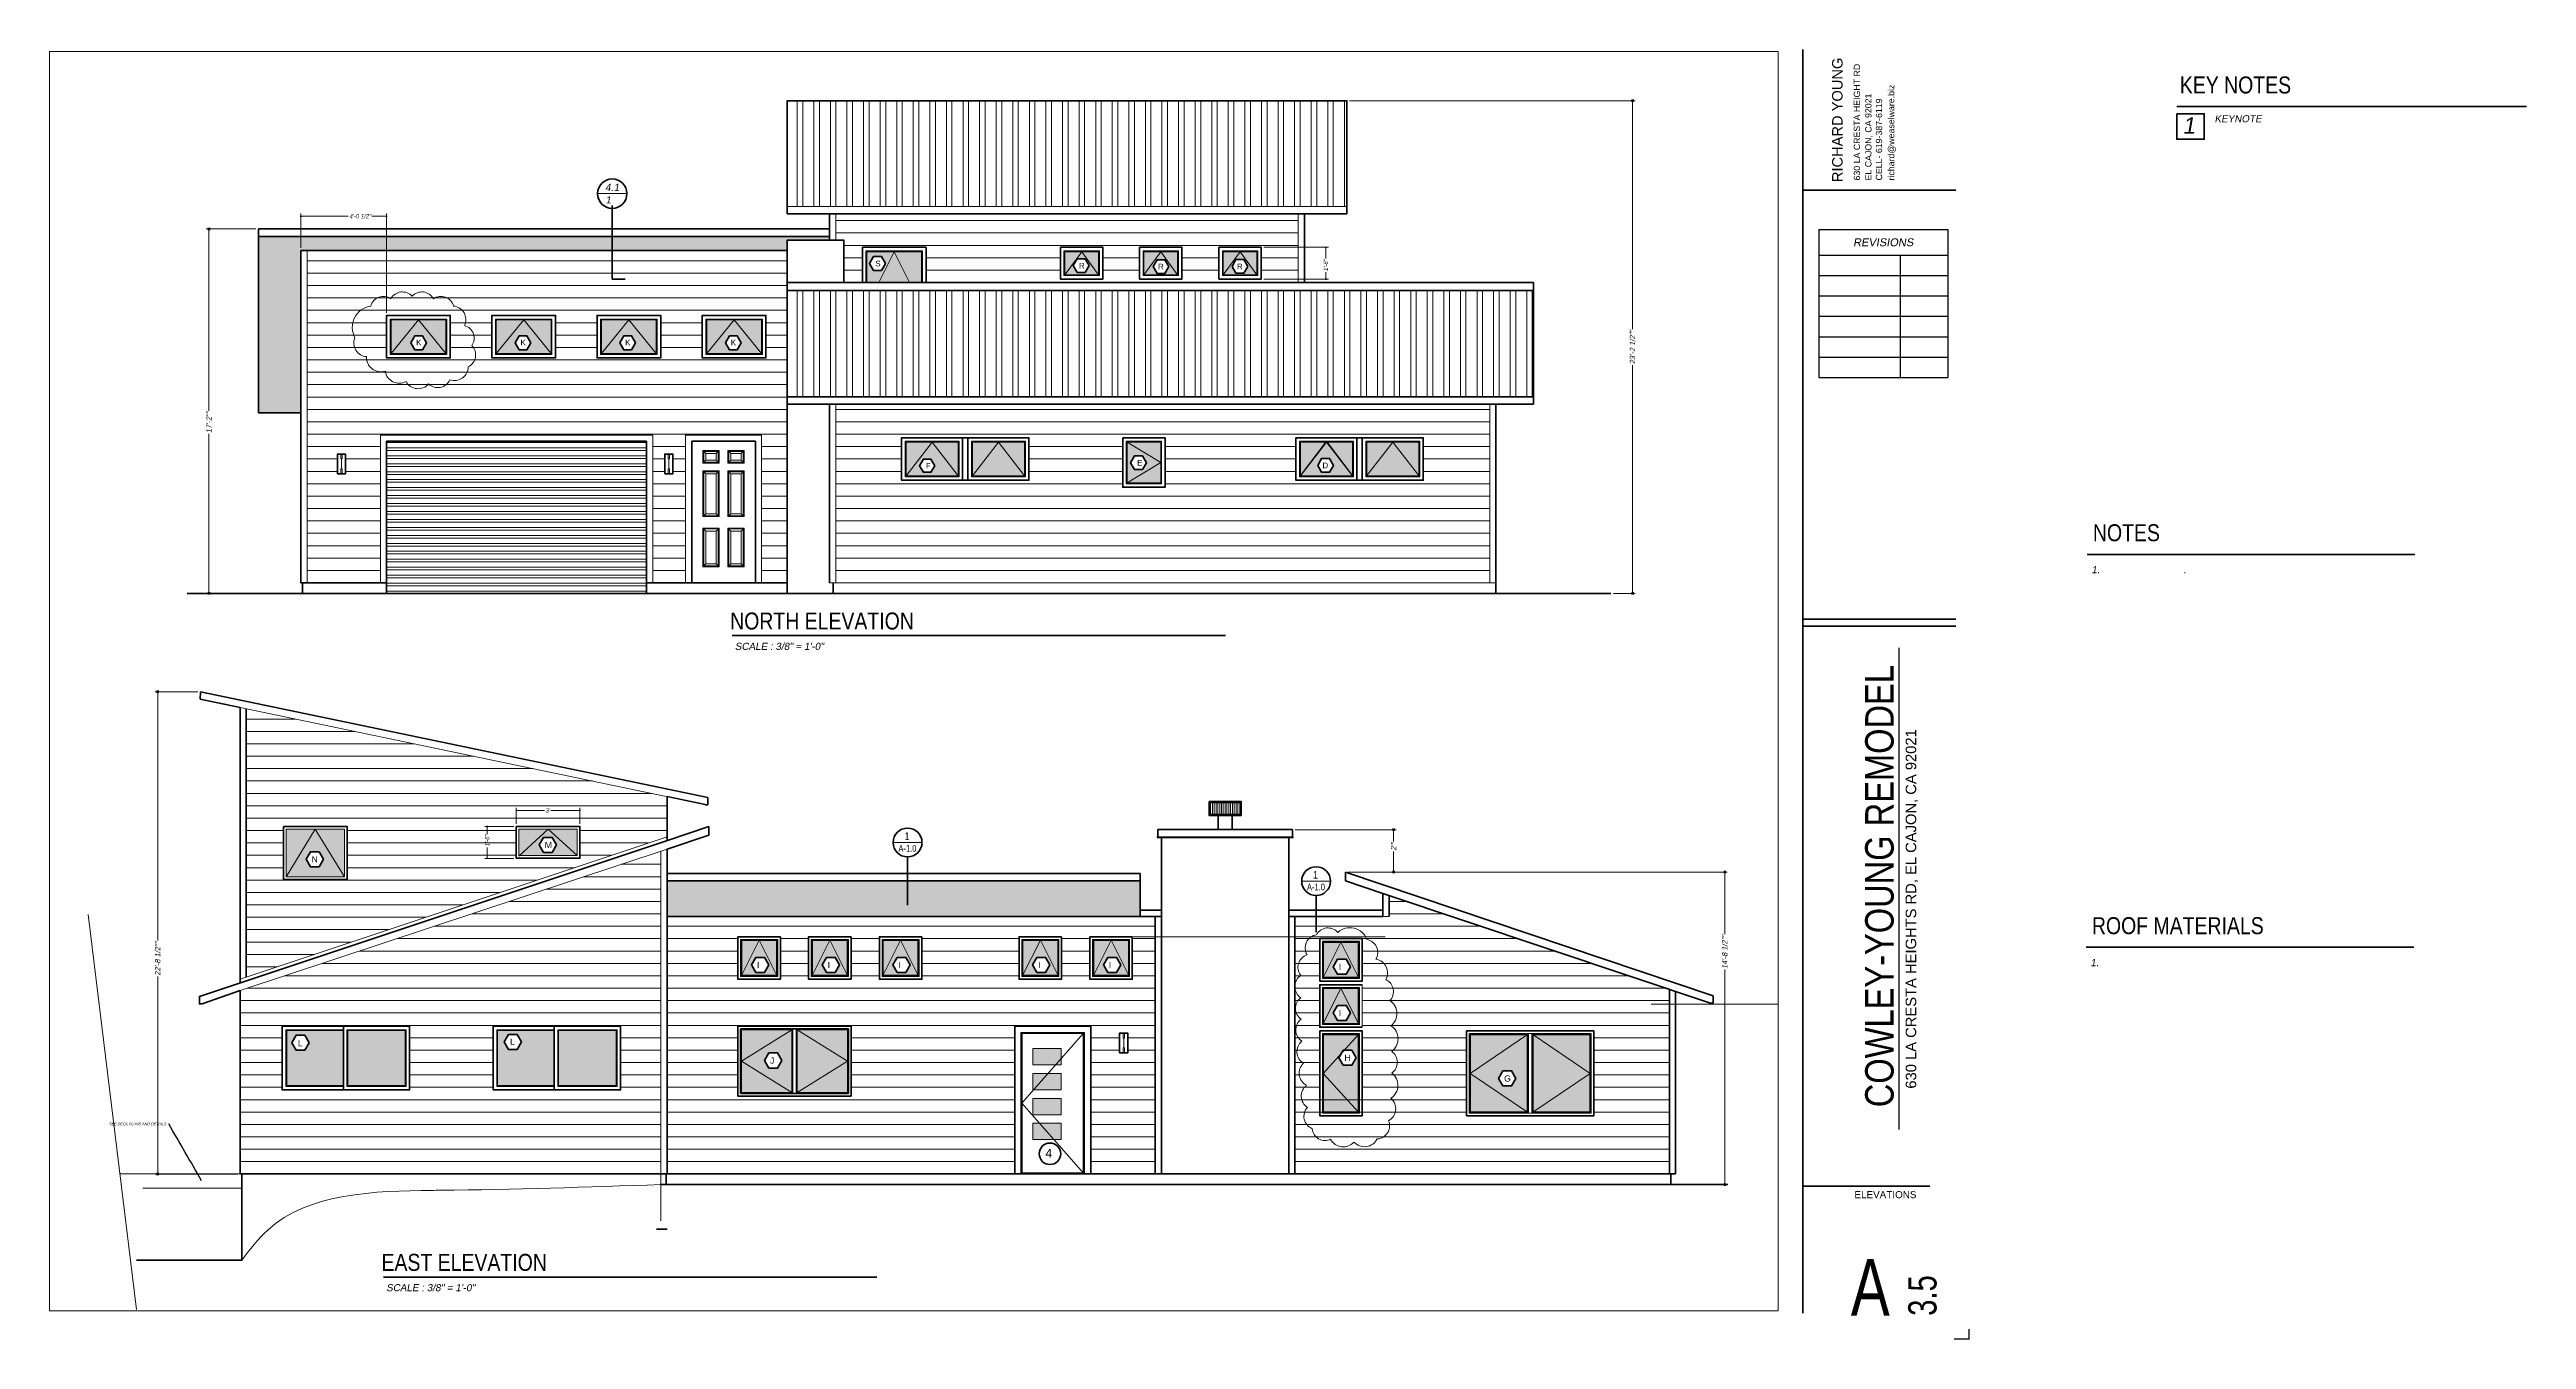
# Paper-space layout 'A-3.7' of a CAD drawing. Header units: inches. Extents: x 1.7 to 45.4, y 0.1 to 22.8.
# The model-space entities are those that its viewports show. They can reach past a viewport. Long polylines and large blocks are cut down to what shows.
import ezdxf
from ezdxf.enums import TextEntityAlignment as Align

# ---------------------------------------------------------------- set-up
doc = ezdxf.new("R2010")
doc.units = ezdxf.units.IN
doc.header["$MEASUREMENT"] = 0
doc.header["$PDMODE"] = 3
for name, pattern in [('CENTERLINE', [1.81, 0.75, -0.0625, 0.03, -0.0625, 0.75, -0.0625, 0.03, -0.0625]), ('MYCENTER', [0.9375, 0.75, -0.0625, 0.0625, -0.0625]), ('MYHIDDEN', [0.1875, 0.125, -0.0625]), ('MYPHANTOM', [1.6875, 1.25, -0.0625, 0.125, -0.0625, 0.125, -0.0625])]:
    doc.linetypes.add(name, pattern=pattern)
for name, color, linetype, lineweight in [('ELEVATIONS', 40, 'Continuous', 0), ('FP-DemoPlan', 240, 'Continuous', 0), ('FP-New', 131, 'Continuous', 0), ('TB', 250, 'Continuous', 0)]:
    doc.layers.add(name, color=color, linetype=linetype, lineweight=lineweight)
doc.layers.add('VP', color=164, linetype='Continuous', lineweight=0, plot=False)
doc.styles.add('DS-TXT1', font='arial.ttf', dxfattribs={"oblique": 10})
doc.styles.add('DSTEXT', font='arial.ttf', dxfattribs={"oblique": 12})
doc.styles.get("Standard").update_dxf_attribs({"font": 'arial.ttf', "oblique": 10})
doc.styles.add('Title', font='swissck.ttf')
doc.dimstyles.new('DS-Fraction', dxfattribs={"dimtxt": 0.1, "dimasz": 0.035, "dimexe": 0.06, "dimexo": 0.06, "dimgap": 0.02, "dimtad": 0, "dimdec": 3, "dimzin": 0, "dimdsep": 46, "dimlunit": 4, "dimtxsty": 'DS-TXT1', "dimblk": 'BOXFILLED', "dimcen": -0.06, "dimclrd": 256, "dimclre": 256, "dimclrt": 256, "dimadec": 0, "dimazin": 0, "dimtfac": 1, "dimtdec": 3, "dimtmove": 1, "dimatfit": 3, "dimfxl": 1, "dimfrac": 2, "dimtolj": 1, "dimtzin": 0, "dimlwd": 0, "dimlwe": -1, "dimarcsym": 0})
doc.dimstyles.new('WeaselDims$7', dxfattribs={"dimtxt": 0.0625, "dimasz": 0.046875, "dimexe": 0.125, "dimexo": 0.125, "dimgap": 0.0625, "dimtad": 0, "dimdec": 4, "dimrnd": 0.0625, "dimzin": 0, "dimdsep": 46, "dimlunit": 4, "dimtxsty": 'DSTEXT', "dimblk": 'ARCHTICK', "dimcen": 0, "dimadec": 0, "dimazin": 0, "dimtfac": 1, "dimtdec": 4, "dimtofl": 0, "dimtmove": 1, "dimatfit": 3, "dimfxl": 1, "dimfrac": 1, "dimtolj": 1, "dimtzin": 0, "dimarcsym": 0})
pattern_1 = [(90, (-1524.341, 8.977), (-9.375, 2e-15), []), (90, (-1521.216, 12.102), (-9.375, 2e-15), [])]

psp = doc.layouts.new('A-3.7')

# ---------------------------------------------------------------- texts
at = {"layer": 'FP-DemoPlan', "oblique": 10}
psp.add_text('1', height=0.289, dxfattribs=at).set_placement((39.345, 21.363))
at = {"layer": 'FP-DemoPlan', "insert": (39.913, 21.688), "char_height": 0.125, "attachment_point": 1}
psp.add_mtext_dynamic_manual_height_columns('KEYNOTE', width=5.41573, gutter_width=1.447, heights=[0], dxfattribs=at)
at = {"layer": 'TB', "linetype": 'Continuous', "lineweight": 0, "style": 'Title'}
for s, height, p in [('KEY NOTES', 0.3, (39.299, 22.072)), ('NOTES', 0.3, (37.764, 14.166)), ('NORTH ELEVATION', 0.30002, (13.683, 12.607)), ('ROOF MATERIALS', 0.30002, (37.746, 7.227)), ('EAST ELEVATION', 0.30002, (7.522, 1.282))]:
    psp.add_text(s, height=height, dxfattribs=at).set_placement(p)
at = {"layer": 'TB', "linetype": 'Continuous', "lineweight": 0, "char_height": 0.125, "attachment_point": 1}
for s, insert in [('\\A1;\\pt1.625;{\\L\\P\\pi-0.375,l0.375,t0.375;}1.^I. {\\H1.8374x; }', (37.738, 13.934)), ('\\A1;\\pt1.625;{\\L\\P\\pi-0.375,l0.375,t0.375;}1.^I{\\H1.8374x; }', (37.72, 6.995))]:
    psp.add_mtext_dynamic_manual_height_columns(s, width=5.62408, gutter_width=2.679, heights=[0], dxfattribs=dict(at, insert=insert))
at = {"layer": 'TB', "linetype": 'Continuous', "lineweight": 0, "char_height": 0.125, "width": 6.37544, "attachment_point": 1}
for insert in [(13.767, 12.372), (7.606, 1.047)]:
    psp.add_mtext('SCALE : 3/8" = 1\'-0"', dxfattribs=dict(at, insert=insert))

msp = doc.modelspace()

# ---------------------------------------------------------------- texts
at = {"layer": 'ELEVATIONS', "lineweight": 0}
for s, height, p in [('S', 3.2, (1472.96914, 3591.49217)), ('R', 3.2, (1588.07557, 3590.2874)), ('R', 3.2, (1632.83304, 3589.74259)), ('R', 3.2, (1677.47272, 3589.80956)), ('K', 3.2, (1272.28525, 3546.86928)), ('K', 3.2, (1331.47233, 3546.86928)), ('K', 3.2, (1391.22847, 3546.86928)), ('F', 3.072, (1501.54196, 3477.28534)), ('E', 3.2, (1620.97967, 3478.88565)), ('D', 3.2, (1725.77831, 3477.42744)), ('M', 3.5, (1286.00576, 3262.77608)), ('N', 3.5, (1154.14407, 3254.69706)), ('I', 3.5, (1406.00507, 3195.00654)), ('I', 3.5, (1446.00507, 3195.00654)), ('I', 3.5, (1486.00507, 3195.00654)), ('I', 3.5, (1565.00507, 3195.00654)), ('I', 3.5, (1605.00507, 3195.00654)), ('I', 3.5, (1735.00507, 3193.92373)), ('I', 3.5, (1735.00507, 3167.86024)), ('L', 3.5, (1146.46619, 3150.82823)), ('L', 3.5, (1266.39893, 3151.69571)), ('J', 3.5, (1413.40269, 3140.97449)), ('H', 3.5, (1738.20966, 3142.52817)), ('G', 3.5, (1828.50969, 3130.85815)), ('4', 5, (1569.06728, 3087.83354))]:
    msp.add_text(s, height=height, dxfattribs=at).set_placement(p)
at = {"layer": 'ELEVATIONS', "lineweight": 40}
msp.add_text('K', height=3.2, dxfattribs=at).set_placement((1213.28785, 3546.86928))
at = {"layer": 'ELEVATIONS', "linetype": 'Continuous', "lineweight": 9, "insert": (1071.95081, 3106.91727), "char_height": 1.5, "attachment_point": 6, "style": 'DSTEXT'}
msp.add_mtext('SEE DECK PLANS AND DETAILS', dxfattribs=at)
at = {"layer": 'FP-New', "linetype": 'Continuous', "lineweight": 5, "insert": (1306.40382, 3030.92549), "char_height": 3, "width": 23.0212417, "attachment_point": 4, "style": 'DSTEXT'}
msp.add_mtext('\\A1;', dxfattribs=at)

# ---------------------------------------------------------------- blocks, each defined once
blk = doc.blocks.new('*T429')
at = {"color": 0, "linetype": 'ByBlock', "lineweight": -2, "transparency": 16777216}
for p, q in [((0, 0), (2.283, 0)), ((0, 0), (0, -2.613)), ((2.283, 0), (2.283, -2.613)), ((0, -0.453), (2.283, -0.453)), ((0, -0.813), (2.283, -0.813)), ((1.44, -0.453), (1.44, -2.613)), ((0, -1.173), (2.283, -1.173)), ((0, -1.533), (2.283, -1.533)), ((0, -1.893), (2.283, -1.893)), ((0, -2.253), (2.283, -2.253)), ((0, -2.613), (2.283, -2.613))]:
    blk.add_line(p, q, dxfattribs=at)
at = {"color": 0, "transparency": 16777216, "insert": (1.141, -0.227), "char_height": 0.1399, "width": 2.16297, "attachment_point": 5}
blk.add_mtext('REVISIONS', dxfattribs=at)
blk = doc.blocks.new('*U428')
at = {"lineweight": 70}
for p, q in [((-2.933, 22.776), (-2.933, 0.464)), ((-2.933, 2.709), (-0.685, 2.709))]:
    blk.add_line(p, q, dxfattribs=at)
at = {"lineweight": 60}
for p, q in [((-2.933, 20.291), (-0.225, 20.291)), ((-2.933, 12.721), (-0.225, 12.721)), ((-2.933, 12.594), (-0.225, 12.594))]:
    blk.add_line(p, q, dxfattribs=at)
for p, q in [((-1.229, 3.706), (-1.229, 12.215)), ((0.007, 0.002), (-0.257, 0.002)), ((0.007, 0), (0.007, 0.181))]:
    blk.add_line(p, q)
blk.add_blockref('*T429', (-2.65, 19.599))
for s, height, p in [('RICHARD YOUNG', 0.18503, (-2.228, 20.436)), ('630 LA CRESTA HEIGHT RD', 0.11102, (-1.919, 20.465)), ('EL CAJON, CA 92021', 0.11102, (-1.717, 20.465)), ('CELL- 619-387-6119', 0.11102, (-1.529, 20.465)), ('richard@weaselware.biz', 0.11102, (-1.313, 20.465)), ('630 LA CRESTA HEIGHTS RD, EL CAJON, CA 92021', 0.18624, (-0.927, 4.428))]:
    blk.add_text(s, height=height, rotation=90).set_placement(p)
at = {"style": 'Title'}
blk.add_text('COWLEY-YOUNG REMODEL', height=0.50285, rotation=90, dxfattribs=at).set_placement((-1.326, 4.1))
blk.add_attdef('SHT_TITLE', text='', height=0.125).set_placement((-0.778, 2.422), align=Align.RIGHT)
at = {"style": 'Title', "width": 0.9}
blk.add_attdef('SHT', text='', height=1.002, dxfattribs=at).set_placement((-1.171, 0.451), align=Align.RIGHT)
blk.add_attdef('NUM', (-0.686, 0.417), '', height=0.5, rotation=90, dxfattribs=at)
blk = doc.blocks.new('Detail-Blob')
at = {"color": 0, "linetype": 'Continuous', "lineweight": 18}
blk.add_line((-8.2, 6.8), (8.4, 6.8), dxfattribs=at)
at = {"color": 0, "linetype": 'Continuous', "lineweight": 35}
blk.add_line((0, 0), (0, -41.6), dxfattribs=at)
at = {"color": 0, "linetype": 'Continuous', "lineweight": 120}
blk.add_line((0, -41.6), (7.4, -41.6), dxfattribs=at)
at = {"color": 0, "linetype": 'Continuous', "lineweight": 90}
blk.add_circle((0.1, 6.8), 8.31, dxfattribs=at)
at = {"color": 0, "linetype": 'Continuous', "lineweight": 18, "oblique": 10}
for tag, height, p in [('SHEET', 4.23, (0.1, 10.3)), ('DET', 4, (0, 4))]:
    blk.add_attdef(tag, text='', height=height, dxfattribs=at).set_placement(p, align=Align.MIDDLE_CENTER)
blk = doc.blocks.new('DETAIL-BUBBLE')
at = {"linetype": 'Continuous', "lineweight": 0}
blk.add_line((0, 0), (-16.3, 0), dxfattribs=at)
at = {"linetype": 'Continuous', "lineweight": 40}
blk.add_circle((-8.1, 0), 8.14, dxfattribs=at)
at = {"linetype": 'Continuous', "lineweight": 0, "style": 'Title'}
blk.add_attdef('1', (-9.8, 1.4), '', height=4.32, dxfattribs=at)
blk.add_attdef('A7.0', text='', height=3.72, dxfattribs=at).set_placement((-8.2, -5.2), align=Align.CENTER)
blk = doc.blocks.new('_ArchTick')
at = {"color": 0, "linetype": 'ByBlock', "lineweight": 0, "const_width": 0.15}
blk.add_lwpolyline([(-0.5, -0.5), (0.5, 0.5)], dxfattribs=at)
blk = doc.blocks.new('_BoxFilled')
at = {"color": 0, "linetype": 'ByBlock', "lineweight": -2}
blk.add_line((-0.5, 0), (-1, 0), dxfattribs=at)
at = {"color": 0, "linetype": 'ByBlock'}
blk.add_solid([(-0.5, 0.5), (0.5, 0.5), (-0.5, -0.5), (0.5, -0.5)], dxfattribs=at)
blk = doc.blocks.new('*D484')
at = {"layer": 'Defpoints', "color": 0, "linetype": 'Continuous', "lineweight": 5, "transparency": 16777216}
for p in [(1067.2, 3351.1), (1091.4, 3351.1), (1113.7, 3078.6)]:
    blk.add_point(p, dxfattribs=at)
at = {"layer": 'ELEVATIONS', "linetype": 'Continuous', "transparency": 16777216}
for p, q in [((1089.9, 3351.1), (1065.7, 3351.1)), ((1112.3, 3078.6), (1065.7, 3078.6))]:
    blk.add_line(p, q, dxfattribs=at)
at = {"layer": 'ELEVATIONS', "linetype": 'Continuous', "lineweight": 0, "transparency": 16777216}
for p, q in [((1067.2, 3349.6), (1067.2, 3210.5)), ((1067.2, 3080.1), (1067.2, 3190.2))]:
    blk.add_line(p, q, dxfattribs=at)
at = {"layer": 'ELEVATIONS', "linetype": 'Continuous', "lineweight": 0, "transparency": 16777216, "xscale": 1.5, "yscale": 1.5, "zscale": 1.5}
for p, rotation in [((1067.2, 3351.1), 90), ((1067.2, 3078.6), 270)]:
    blk.add_blockref('_BoxFilled', p, dxfattribs=dict(at, rotation=rotation))
at = {"layer": 'ELEVATIONS', "linetype": 'Continuous', "lineweight": 5, "transparency": 16777216, "insert": (1067.2, 3200.3), "char_height": 3, "attachment_point": 5, "rotation": 90, "style": 'DS-TXT1'}
blk.add_mtext('\\A1;22\'-8 1/2""', dxfattribs=at)
blk = doc.blocks.new('*D485')
at = {"layer": 'Defpoints', "color": 0, "linetype": 'Continuous', "lineweight": 5, "transparency": 16777216}
for p in [(1738.7, 3249.2), (1953.3, 3072.6), (1955.1, 3072.6)]:
    blk.add_point(p, dxfattribs=at)
at = {"layer": 'ELEVATIONS', "linetype": 'Continuous', "transparency": 16777216}
for p, q in [((1740.2, 3249.2), (1954.7, 3249.2)), ((1953.6, 3072.6), (1951.8, 3072.6))]:
    blk.add_line(p, q, dxfattribs=at)
at = {"layer": 'ELEVATIONS', "linetype": 'Continuous', "lineweight": 0, "transparency": 16777216}
for p, q in [((1953.3, 3247.7), (1953.3, 3214.1)), ((1953.3, 3074.1), (1953.3, 3194.1))]:
    blk.add_line(p, q, dxfattribs=at)
at = {"layer": 'ELEVATIONS', "linetype": 'Continuous', "lineweight": 0, "transparency": 16777216, "xscale": 1.5, "yscale": 1.5, "zscale": 1.5}
for p, rotation in [((1953.3, 3249.2), 90), ((1953.3, 3072.6), 270)]:
    blk.add_blockref('_BoxFilled', p, dxfattribs=dict(at, rotation=rotation))
at = {"layer": 'ELEVATIONS', "linetype": 'Continuous', "lineweight": 5, "transparency": 16777216, "insert": (1953.3, 3204.1), "char_height": 3, "attachment_point": 5, "rotation": 90, "style": 'DS-TXT1'}
blk.add_mtext('\\A1;14\'-8 1/2""', dxfattribs=at)
blk = doc.blocks.new('*D486')
at = {"layer": 'Defpoints', "color": 0, "linetype": 'Continuous', "lineweight": 5, "transparency": 16777216}
for p in [(1708.8, 3273.2), (1766, 3273.2), (1738.7, 3249.2)]:
    blk.add_point(p, dxfattribs=at)
at = {"layer": 'ELEVATIONS', "linetype": 'Continuous', "transparency": 16777216}
for p, q in [((1710.3, 3273.2), (1767.4, 3273.2)), ((1740.2, 3249.2), (1767.4, 3249.2))]:
    blk.add_line(p, q, dxfattribs=at)
at = {"layer": 'ELEVATIONS', "linetype": 'Continuous', "lineweight": 0, "transparency": 16777216}
for p, q in [((1766, 3271.7), (1766, 3266.6)), ((1766, 3250.7), (1766, 3260.8))]:
    blk.add_line(p, q, dxfattribs=at)
at = {"layer": 'ELEVATIONS', "linetype": 'Continuous', "lineweight": 0, "transparency": 16777216, "xscale": 1.5, "yscale": 1.5, "zscale": 1.5}
for p, rotation in [((1766, 3273.2), 90), ((1766, 3249.2), 270)]:
    blk.add_blockref('_BoxFilled', p, dxfattribs=dict(at, rotation=rotation))
at = {"layer": 'ELEVATIONS', "linetype": 'Continuous', "lineweight": 5, "transparency": 16777216, "insert": (1766, 3263.7), "char_height": 3, "attachment_point": 5, "rotation": 90, "style": 'DS-TXT1'}
blk.add_mtext('\\A1;2\'"', dxfattribs=at)
blk = doc.blocks.new('*D487')
at = {"layer": 'Defpoints', "color": 0, "linetype": 'Continuous', "lineweight": 5, "transparency": 16777216}
for p in [(1739.6, 3685.1), (1901.1, 3685.1), (1888.8, 3406.7)]:
    blk.add_point(p, dxfattribs=at)
at = {"layer": 'ELEVATIONS', "linetype": 'Continuous', "transparency": 16777216}
for p, q in [((1741, 3685.1), (1902.6, 3685.1)), ((1890.3, 3406.7), (1902.6, 3406.7))]:
    blk.add_line(p, q, dxfattribs=at)
at = {"layer": 'ELEVATIONS', "linetype": 'Continuous', "lineweight": 0, "transparency": 16777216}
for p, q in [((1901.1, 3683.6), (1901.1, 3556.1)), ((1901.1, 3408.2), (1901.1, 3535.7))]:
    blk.add_line(p, q, dxfattribs=at)
at = {"layer": 'ELEVATIONS', "linetype": 'Continuous', "lineweight": 0, "transparency": 16777216, "xscale": 1.5, "yscale": 1.5, "zscale": 1.5}
for p, rotation in [((1901.1, 3685.1), 90), ((1901.1, 3406.7), 270)]:
    blk.add_blockref('_BoxFilled', p, dxfattribs=dict(at, rotation=rotation))
at = {"layer": 'ELEVATIONS', "linetype": 'Continuous', "lineweight": 5, "transparency": 16777216, "insert": (1901.1, 3545.9), "char_height": 3, "attachment_point": 5, "rotation": 90, "style": 'DS-TXT1'}
blk.add_mtext('\\A1;23\'-2 1/2""', dxfattribs=at)
blk = doc.blocks.new('*D488')
at = {"layer": 'Defpoints', "color": 0, "linetype": 'Continuous', "lineweight": 5, "transparency": 16777216}
for p in [(1124.1, 3612.7), (1096.1, 3406.7), (1149.1, 3406.7)]:
    blk.add_point(p, dxfattribs=at)
at = {"layer": 'ELEVATIONS', "linetype": 'Continuous', "transparency": 16777216}
for p, q in [((1122.7, 3612.7), (1094.6, 3612.7)), ((1147.7, 3406.7), (1094.6, 3406.7))]:
    blk.add_line(p, q, dxfattribs=at)
at = {"layer": 'ELEVATIONS', "linetype": 'Continuous', "lineweight": 0, "transparency": 16777216}
for p, q in [((1096.1, 3611.2), (1096.1, 3509.9)), ((1096.1, 3408.2), (1096.1, 3496.9))]:
    blk.add_line(p, q, dxfattribs=at)
at = {"layer": 'ELEVATIONS', "linetype": 'Continuous', "lineweight": 0, "transparency": 16777216, "xscale": 1.5, "yscale": 1.5, "zscale": 1.5}
for p, rotation in [((1096.1, 3612.7), 90), ((1096.1, 3406.7), 270)]:
    blk.add_blockref('_BoxFilled', p, dxfattribs=dict(at, rotation=rotation))
at = {"layer": 'ELEVATIONS', "linetype": 'Continuous', "lineweight": 5, "transparency": 16777216, "insert": (1096.1, 3503.4), "char_height": 3, "attachment_point": 5, "rotation": 90, "style": 'DS-TXT1'}
blk.add_mtext('\\A1;17\'-2""', dxfattribs=at)
blk = doc.blocks.new('*D500')
at = {"layer": 'Defpoints', "color": 0, "linetype": 'Continuous', "lineweight": 5, "transparency": 16777216}
for p in [(1196.6, 3619.8), (1148.1, 3600.5), (1196.6, 3563.7)]:
    blk.add_point(p, dxfattribs=at)
at = {"layer": 'ELEVATIONS', "linetype": 'Continuous', "transparency": 16777216}
for p, q in [((1148.1, 3601.9), (1148.1, 3621.3)), ((1196.6, 3565.2), (1196.6, 3621.3))]:
    blk.add_line(p, q, dxfattribs=at)
at = {"layer": 'ELEVATIONS', "linetype": 'Continuous', "lineweight": 0, "transparency": 16777216}
for p, q in [((1148.9, 3619.8), (1174.9, 3619.8)), ((1195.8, 3619.8), (1188.3, 3619.8))]:
    blk.add_line(p, q, dxfattribs=at)
at = {"layer": 'ELEVATIONS', "linetype": 'Continuous', "lineweight": 0, "transparency": 16777216, "xscale": 0.8400000000000001, "yscale": 0.8400000000000001, "zscale": 0.8400000000000001, "rotation": 180}
blk.add_blockref('_BoxFilled', (1148.1, 3619.8), dxfattribs=at)
at = {"layer": 'ELEVATIONS', "linetype": 'Continuous', "lineweight": 0, "transparency": 16777216, "xscale": 0.8400000000000001, "yscale": 0.8400000000000001, "zscale": 0.8400000000000001}
blk.add_blockref('_BoxFilled', (1196.6, 3619.8), dxfattribs=at)
at = {"layer": 'ELEVATIONS', "linetype": 'Continuous', "lineweight": 5, "transparency": 16777216, "insert": (1181.6, 3619.8), "char_height": 2.4, "attachment_point": 5, "style": 'DS-TXT1'}
blk.add_mtext('\\A1;4\'-0 1/2"', dxfattribs=at)
blk = doc.blocks.new('*D501')
at = {"layer": 'Defpoints', "color": 0, "linetype": 'Continuous', "lineweight": 5, "transparency": 16777216}
for p in [(1305.9, 3284.1), (1269.9, 3275), (1305.9, 3275)]:
    blk.add_point(p, dxfattribs=at)
at = {"layer": 'ELEVATIONS', "linetype": 'Continuous', "transparency": 16777216}
for p, q in [((1269.9, 3276.5), (1269.9, 3285.5)), ((1305.9, 3276.5), (1305.9, 3285.5))]:
    blk.add_line(p, q, dxfattribs=at)
at = {"layer": 'ELEVATIONS', "linetype": 'Continuous', "lineweight": 0, "transparency": 16777216}
for p, q in [((1270.8, 3284.1), (1285.8, 3284.1)), ((1305.1, 3284.1), (1289.4, 3284.1))]:
    blk.add_line(p, q, dxfattribs=at)
at = {"layer": 'ELEVATIONS', "linetype": 'Continuous', "lineweight": 0, "transparency": 16777216, "xscale": 0.8400000000000001, "yscale": 0.8400000000000001, "zscale": 0.8400000000000001, "rotation": 180}
blk.add_blockref('_BoxFilled', (1269.9, 3284.1), dxfattribs=at)
at = {"layer": 'ELEVATIONS', "linetype": 'Continuous', "lineweight": 0, "transparency": 16777216, "xscale": 0.8400000000000001, "yscale": 0.8400000000000001, "zscale": 0.8400000000000001}
blk.add_blockref('_BoxFilled', (1305.9, 3284.1), dxfattribs=at)
at = {"layer": 'ELEVATIONS', "linetype": 'Continuous', "lineweight": 5, "transparency": 16777216, "insert": (1287.6, 3284.1), "char_height": 2.4, "attachment_point": 5, "style": 'DS-TXT1'}
blk.add_mtext("\\A1;3'", dxfattribs=at)
blk = doc.blocks.new('*D502')
at = {"layer": 'Defpoints', "color": 0, "linetype": 'Continuous', "lineweight": 5, "transparency": 16777216}
for p in [(1269.9, 3275), (1253.5, 3257), (1269.9, 3257)]:
    blk.add_point(p, dxfattribs=at)
at = {"layer": 'ELEVATIONS', "linetype": 'Continuous', "transparency": 16777216}
for p, q in [((1268.5, 3275), (1252.1, 3275)), ((1268.5, 3257), (1252.1, 3257))]:
    blk.add_line(p, q, dxfattribs=at)
at = {"layer": 'ELEVATIONS', "linetype": 'Continuous', "lineweight": 0, "transparency": 16777216}
for p, q in [((1253.5, 3274.2), (1253.5, 3270.7)), ((1253.5, 3257.9), (1253.5, 3263.2))]:
    blk.add_line(p, q, dxfattribs=at)
at = {"layer": 'ELEVATIONS', "linetype": 'Continuous', "lineweight": 0, "transparency": 16777216, "xscale": 0.8400000000000001, "yscale": 0.8400000000000001, "zscale": 0.8400000000000001}
for p, rotation in [((1253.5, 3275), 90), ((1253.5, 3257), 270)]:
    blk.add_blockref('_BoxFilled', p, dxfattribs=dict(at, rotation=rotation))
at = {"layer": 'ELEVATIONS', "linetype": 'Continuous', "lineweight": 5, "transparency": 16777216, "insert": (1253.5, 3267), "char_height": 2.4, "attachment_point": 5, "rotation": 90, "style": 'DS-TXT1'}
blk.add_mtext('\\A1;1\'-6"', dxfattribs=at)
blk = doc.blocks.new('*D507')
at = {"layer": 'Defpoints', "color": 0, "linetype": 'Continuous', "lineweight": 5, "transparency": 16777216}
for p in [(1691.2, 3602.3), (1691.2, 3584.3), (1727.7, 3584.3)]:
    blk.add_point(p, dxfattribs=at)
at = {"layer": 'ELEVATIONS', "linetype": 'Continuous', "transparency": 16777216}
for p, q in [((1692.6, 3602.3), (1729.1, 3602.3)), ((1692.6, 3584.3), (1729.1, 3584.3))]:
    blk.add_line(p, q, dxfattribs=at)
at = {"layer": 'ELEVATIONS', "linetype": 'Continuous', "lineweight": 0, "transparency": 16777216}
for p, q in [((1727.7, 3601.4), (1727.7, 3595.9)), ((1727.7, 3585.1), (1727.7, 3588.3))]:
    blk.add_line(p, q, dxfattribs=at)
at = {"layer": 'ELEVATIONS', "linetype": 'Continuous', "lineweight": 0, "transparency": 16777216, "xscale": 0.8400000000000001, "yscale": 0.8400000000000001, "zscale": 0.8400000000000001}
for p, rotation in [((1727.7, 3602.3), 90), ((1727.7, 3584.3), 270)]:
    blk.add_blockref('_BoxFilled', p, dxfattribs=dict(at, rotation=rotation))
at = {"layer": 'ELEVATIONS', "linetype": 'Continuous', "lineweight": 5, "transparency": 16777216, "insert": (1727.7, 3592.1), "char_height": 2.4, "attachment_point": 5, "rotation": 90, "style": 'DS-TXT1'}
blk.add_mtext('\\A1;1\'-6"', dxfattribs=at)

# ---------------------------------------------------------------- dimensions: what is measured, and where the dimension line sits
at = {"layer": 'ELEVATIONS', "linetype": 'Continuous', "lineweight": 5}
for base, p1, p2, override, picture, middle in [((1901.11617, 3685.12543), (1888.83207, 3406.6647), (1739.59618, 3685.12543), {"dimscale": 24, "dimtxt": 0.125, "dimasz": 0.0625, "dimpost": '"'}, '*D487', (1901.11617, 3545.89507)), ((1096.07428, 3406.6647), (1124.09618, 3612.65471), (1149.09618, 3406.6647), {"dimscale": 24, "dimtxt": 0.125, "dimasz": 0.0625, "dimpost": '"'}, '*D488', (1096.07428, 3503.38352)), ((1727.69369, 3584.2897), (1691.19618, 3602.2897), (1691.19618, 3584.2897), {"dimscale": 24, "dimpost": ''}, '*D507', (1727.69369, 3592.09773)), ((1067.16515, 3351.09779), (1113.74599, 3078.63705), (1091.37793, 3351.09779), {"dimscale": 24, "dimtxt": 0.125, "dimasz": 0.0625, "dimpost": '"'}, '*D484', (1067.16515, 3200.34165)), ((1253.54212, 3257.01205), (1269.93504, 3275.01205), (1269.93504, 3257.01205), {"dimscale": 24, "dimpost": ''}, '*D502', (1253.54212, 3266.97688)), ((1765.99515, 3273.20511), (1738.74599, 3249.17207), (1708.82493, 3273.20511), {"dimscale": 24, "dimtxt": 0.125, "dimasz": 0.0625, "dimpost": '"'}, '*D486', (1765.99515, 3263.7379)), ((1953.26095, 3072.63705), (1738.74599, 3249.17207), (1955.05742, 3072.63705), {"dimscale": 24, "dimtxt": 0.125, "dimasz": 0.0625, "dimpost": '"'}, '*D485', (1953.26095, 3204.09733))]:
    dim = msp.add_linear_dim(base=base, p1=p1, p2=p2, angle=90, dimstyle='DS-Fraction', override=override, dxfattribs=at)
    dim.commit()
    dim.dimension.update_dxf_attribs({"geometry": picture, "text_midpoint": middle, "dimtype": 160})
for base, p1, p2, picture, middle in [((1196.59618, 3619.83125), (1148.09618, 3600.47325), (1196.59618, 3563.73687), '*D500', (1181.61706, 3619.83125)), ((1305.93504, 3284.07252), (1269.93504, 3275.01205), (1305.93504, 3275.01205), '*D501', (1287.64325, 3284.07252))]:
    dim = msp.add_linear_dim(base=base, p1=p1, p2=p2, dimstyle='DS-Fraction', override={"dimscale": 24, "dimpost": ''}, dxfattribs=at)
    dim.commit()
    dim.dimension.update_dxf_attribs({"geometry": picture, "text_midpoint": middle, "dimtype": 160})

# ---------------------------------------------------------------- hatches: boundary and pattern name
at = {"layer": 'ELEVATIONS', "linetype": 'Continuous', "lineweight": 9}
h = msp.add_hatch(dxfattribs=at)
h.set_pattern_fill('ANSI32', color=256, scale=25, angle=45)
h.set_pattern_definition(pattern_1)
h.paths.add_polyline_path([(1739.59618, 3685.12543), (1423.09618, 3685.12543), (1423.09618, 3625.36219), (1739.59618, 3625.36219)])
h = msp.add_hatch(color=252, dxfattribs=at)
h.dxf.hatch_style = 1
h.paths.add_polyline_path([(1148.09618, 3600.47325), (1423.10399, 3600.47325), (1423.10399, 3606.37641), (1447.09618, 3606.37641), (1447.09618, 3608.30658), (1124.09618, 3608.30658), (1124.09618, 3521.42881), (1124.09618, 3508.6647), (1148.09618, 3508.6647)])
h = msp.add_hatch(color=254, dxfattribs=at)
h.dxf.hatch_style = 1
h.paths.add_polyline_path([(1499.09618, 3599.7897), (1468.09618, 3599.7897), (1468.09618, 3582.37641), (1499.09618, 3582.37641)])
h.paths.add_polyline_path([(1471.8825, 3597.01175), (1476.3625, 3597.01175), (1478.6025, 3593.13196), (1476.3625, 3589.25217), (1471.8825, 3589.25217), (1469.6425, 3593.13196)])
h = msp.add_hatch(color=254, dxfattribs=at)
h.dxf.hatch_style = 1
h.paths.add_polyline_path([(1599.12118, 3599.7897), (1580.12118, 3599.7897), (1580.12118, 3586.7897), (1599.12118, 3586.7897)])
h.paths.add_polyline_path([(1591.56888, 3595.80699), (1593.80888, 3591.9272), (1591.56888, 3588.0474), (1587.08888, 3588.0474), (1584.84888, 3591.9272), (1587.08888, 3595.80699)])
h.paths.add_polyline_path([(1643.84618, 3599.7897), (1624.84618, 3599.7897), (1624.84618, 3586.7897), (1643.84618, 3586.7897)])
h.paths.add_polyline_path([(1629.99283, 3591.38239), (1632.23283, 3595.26218), (1636.71283, 3595.26218), (1638.95283, 3591.38239), (1636.71283, 3587.50259), (1632.23283, 3587.50259)])
h.paths.add_polyline_path([(1688.69618, 3599.7897), (1669.69618, 3599.7897), (1669.69618, 3586.7897), (1688.69618, 3586.7897)])
h.paths.add_polyline_path([(1676.87251, 3595.32915), (1681.35251, 3595.32915), (1683.59251, 3591.44936), (1681.35251, 3587.56956), (1676.87251, 3587.56956), (1674.63251, 3591.44936)])
at = {"layer": 'ELEVATIONS', "linetype": 'Continuous', "lineweight": 5}
h = msp.add_hatch(dxfattribs=at)
h.set_pattern_fill('ANSI32', color=256, scale=25, angle=45)
h.set_pattern_definition(pattern_1)
h.paths.add_polyline_path([(1845.10399, 3577.82173), (1447.10399, 3577.82173), (1423.10399, 3577.82173), (1423.10399, 3517.69637), (1845.10399, 3517.69637)])
h = msp.add_hatch(color=254, dxfattribs=at)
h.dxf.hatch_style = 1
h.paths.add_polyline_path([(1230.09618, 3561.23687), (1199.09618, 3561.23687), (1199.09618, 3542.23687), (1230.09618, 3542.23687)])
h.paths.add_polyline_path([(1216.94497, 3552.17488), (1219.18497, 3548.29508), (1216.94497, 3544.41529), (1212.46497, 3544.41529), (1210.22497, 3548.29508), (1212.46497, 3552.17488)], flags=16)
h.paths.add_polyline_path([(1212.48785, 3546.06928), (1217.06956, 3546.06928), (1217.06956, 3550.86928), (1212.48785, 3550.86928)], flags=8)
h = msp.add_hatch(color=254, dxfattribs=at)
h.dxf.hatch_style = 1
h.paths.add_polyline_path([(1289.59618, 3561.23687), (1258.59618, 3561.23687), (1258.59618, 3542.23687), (1289.59618, 3542.23687)])
h.paths.add_polyline_path([(1271.46237, 3552.17488), (1275.94237, 3552.17488), (1278.18237, 3548.29508), (1275.94237, 3544.41529), (1271.46237, 3544.41529), (1269.22237, 3548.29508)], flags=16)
h.paths.add_polyline_path([(1271.48525, 3546.06928), (1276.06697, 3546.06928), (1276.06697, 3550.86928), (1271.48525, 3550.86928)], flags=8)
h = msp.add_hatch(color=254, dxfattribs=at)
h.dxf.hatch_style = 1
h.paths.add_polyline_path([(1349.09618, 3561.23687), (1318.09618, 3561.23687), (1318.09618, 3542.23687), (1349.09618, 3542.23687)])
h.paths.add_polyline_path([(1330.64945, 3552.17488), (1335.12945, 3552.17488), (1337.36945, 3548.29508), (1335.12945, 3544.41529), (1330.64945, 3544.41529), (1328.40945, 3548.29508)], flags=16)
h.paths.add_polyline_path([(1330.67233, 3546.06928), (1335.25404, 3546.06928), (1335.25404, 3550.86928), (1330.67233, 3550.86928)], flags=8)
h = msp.add_hatch(color=254, dxfattribs=at)
h.dxf.hatch_style = 1
h.paths.add_polyline_path([(1408.59618, 3561.23687), (1377.59618, 3561.23687), (1377.59618, 3542.23687), (1408.59618, 3542.23687)])
h.paths.add_polyline_path([(1390.40559, 3552.17488), (1394.88559, 3552.17488), (1397.12559, 3548.29508), (1394.88559, 3544.41529), (1390.40559, 3544.41529), (1388.16559, 3548.29508)], flags=16)
h.paths.add_polyline_path([(1390.42847, 3546.06928), (1395.01019, 3546.06928), (1395.01019, 3550.86928), (1390.42847, 3550.86928)], flags=8)
h = msp.add_hatch(dxfattribs=at)
h.set_pattern_fill('ANSI32', color=256, scale=12, angle=135)
h.set_pattern_definition([(180, (-1524.341, 8.977), (-9e-16, -4.5), []), (180, (-1525.841, 10.477), (-9e-16, -4.5), [])])
h.paths.add_polyline_path([(1343.59618, 3492.6647), (1196.59618, 3492.6647), (1196.59618, 3406.6647), (1343.59618, 3406.6647)])
h = msp.add_hatch(color=254, dxfattribs=at)
h.dxf.hatch_style = 1
h.paths.add_polyline_path([(1519.80327, 3492.1647), (1490.30327, 3492.1647), (1490.30327, 3473.1647), (1519.80327, 3473.1647)])
h.paths.add_polyline_path([(1500.0943, 3482.58415), (1504.3951, 3482.58415), (1506.5455, 3478.85955), (1504.3951, 3475.13494), (1500.0943, 3475.13494), (1497.9439, 3478.85955)], flags=16)
h.paths.add_polyline_path([(1500.77396, 3476.51734), (1504.69673, 3476.51734), (1504.69673, 3481.12534), (1500.77396, 3481.12534)], flags=8)
h = msp.add_hatch(color=254, dxfattribs=at)
h.dxf.hatch_style = 1
h.paths.add_polyline_path([(1557.30327, 3492.1647), (1527.80327, 3492.1647), (1527.80327, 3473.1647), (1557.30327, 3473.1647)])
h = msp.add_hatch(color=254, dxfattribs=at)
h.dxf.hatch_style = 1
h.paths.add_polyline_path([(1634.30327, 3492.1647), (1615.30327, 3492.1647), (1615.30327, 3469.1647), (1634.30327, 3469.1647)])
h.paths.add_polyline_path([(1623.95169, 3484.40524), (1626.19169, 3480.52545), (1623.95169, 3476.64565), (1619.47169, 3476.64565), (1617.23169, 3480.52545), (1619.47169, 3484.40524)], flags=16)
h.paths.add_polyline_path([(1620.17967, 3478.08565), (1624.76138, 3478.08565), (1624.76138, 3482.88565), (1620.17967, 3482.88565)], flags=8)
h = msp.add_hatch(color=254, dxfattribs=at)
h.dxf.hatch_style = 1
h.paths.add_polyline_path([(1742.80327, 3492.1647), (1713.30327, 3492.1647), (1713.30327, 3473.1647), (1742.80327, 3473.1647)])
h.paths.add_polyline_path([(1732.0416, 3479.06724), (1729.8016, 3475.18744), (1725.3216, 3475.18744), (1723.0816, 3479.06724), (1725.3216, 3482.94703), (1729.8016, 3482.94703)], flags=16)
h.paths.add_polyline_path([(1724.96467, 3476.55923), (1728.82715, 3476.55923), (1728.82715, 3481.44109), (1724.96467, 3481.44109)], flags=8)
h = msp.add_hatch(color=254, dxfattribs=at)
h.dxf.hatch_style = 1
h.paths.add_polyline_path([(1780.30327, 3492.1647), (1750.80327, 3492.1647), (1750.80327, 3473.1647), (1780.30327, 3473.1647)])
at = {"layer": 'ELEVATIONS', "linetype": 'Continuous', "lineweight": 9}
h = msp.add_hatch(color=254, dxfattribs=at)
h.dxf.hatch_style = 1
h.paths.add_polyline_path([(1172.74599, 3273.51205), (1139.74599, 3273.51205), (1139.74599, 3246.51205), (1172.74599, 3246.51205)])
h.paths.add_polyline_path([(1151.06116, 3256.49059), (1153.51116, 3260.73411), (1158.41116, 3260.73411), (1160.86116, 3256.49059), (1158.41116, 3252.24706), (1153.51116, 3252.24706)])
h = msp.add_hatch(color=254, dxfattribs=at)
h.dxf.hatch_style = 1
h.paths.add_polyline_path([(1304.43504, 3273.51205), (1271.43504, 3273.51205), (1271.43504, 3258.51205), (1304.43504, 3258.51205)])
h.paths.add_polyline_path([(1285.34925, 3260.32608), (1282.89925, 3264.5696), (1285.34925, 3268.81312), (1290.24925, 3268.81312), (1292.69925, 3264.5696), (1290.24925, 3260.32608)])
h = msp.add_hatch(color=252, dxfattribs=at)
h.dxf.hatch_style = 1
h.paths.add_polyline_path([(1622.74599, 3244.2926), (1355.24599, 3244.2926), (1355.24599, 3224.19468), (1622.74599, 3224.19468)])
at = {"layer": 'ELEVATIONS', "linetype": 'Continuous', "lineweight": 5}
h = msp.add_hatch(color=254, dxfattribs=at)
h.dxf.hatch_style = 1
h.paths.add_polyline_path([(1417.24599, 3210.71986), (1397.24599, 3210.71986), (1397.24599, 3190.71986), (1417.24599, 3190.71986)])
h.paths.add_polyline_path([(1405.3486, 3201.04359), (1410.2486, 3201.04359), (1412.6986, 3196.80007), (1410.2486, 3192.55654), (1405.3486, 3192.55654), (1402.8986, 3196.80007)], flags=16)
h.paths.add_polyline_path([(1405.13007, 3194.13154), (1410.41111, 3194.13154), (1410.41111, 3199.38154), (1405.13007, 3199.38154)], flags=8)
h = msp.add_hatch(color=254, dxfattribs=at)
h.dxf.hatch_style = 1
h.paths.add_polyline_path([(1457.24599, 3210.71986), (1437.24599, 3210.71986), (1437.24599, 3190.71986), (1457.24599, 3190.71986)])
h.paths.add_polyline_path([(1445.3486, 3201.04359), (1450.2486, 3201.04359), (1452.6986, 3196.80007), (1450.2486, 3192.55654), (1445.3486, 3192.55654), (1442.8986, 3196.80007)], flags=16)
h.paths.add_polyline_path([(1445.13007, 3194.13154), (1450.41111, 3194.13154), (1450.41111, 3199.38154), (1445.13007, 3199.38154)], flags=8)
h = msp.add_hatch(color=254, dxfattribs=at)
h.dxf.hatch_style = 1
h.paths.add_polyline_path([(1497.24599, 3210.71986), (1477.24599, 3210.71986), (1477.24599, 3190.71986), (1497.24599, 3190.71986)])
h.paths.add_polyline_path([(1485.3486, 3201.04359), (1490.2486, 3201.04359), (1492.6986, 3196.80007), (1490.2486, 3192.55654), (1485.3486, 3192.55654), (1482.8986, 3196.80007)], flags=16)
h.paths.add_polyline_path([(1485.13007, 3194.13154), (1490.41111, 3194.13154), (1490.41111, 3199.38154), (1485.13007, 3199.38154)], flags=8)
h = msp.add_hatch(color=254, dxfattribs=at)
h.dxf.hatch_style = 1
h.paths.add_polyline_path([(1576.24599, 3210.71986), (1556.24599, 3210.71986), (1556.24599, 3190.71986), (1576.24599, 3190.71986)])
h.paths.add_polyline_path([(1564.3486, 3201.04359), (1569.2486, 3201.04359), (1571.6986, 3196.80007), (1569.2486, 3192.55654), (1564.3486, 3192.55654), (1561.8986, 3196.80007)], flags=16)
h.paths.add_polyline_path([(1564.13007, 3194.13154), (1569.41111, 3194.13154), (1569.41111, 3199.38154), (1564.13007, 3199.38154)], flags=8)
h = msp.add_hatch(color=254, dxfattribs=at)
h.dxf.hatch_style = 1
h.paths.add_polyline_path([(1616.24599, 3210.71986), (1596.24599, 3210.71986), (1596.24599, 3190.71986), (1616.24599, 3190.71986)])
h.paths.add_polyline_path([(1604.3486, 3201.04359), (1609.2486, 3201.04359), (1611.6986, 3196.80007), (1609.2486, 3192.55654), (1604.3486, 3192.55654), (1601.8986, 3196.80007)], flags=16)
h.paths.add_polyline_path([(1604.13007, 3194.13154), (1609.41111, 3194.13154), (1609.41111, 3199.38154), (1604.13007, 3199.38154)], flags=8)
h = msp.add_hatch(color=254, dxfattribs=at)
h.dxf.hatch_style = 1
h.paths.add_polyline_path([(1746.24599, 3209.63705), (1726.24599, 3209.63705), (1726.24599, 3189.63705), (1746.24599, 3189.63705)])
h.paths.add_polyline_path([(1734.3486, 3199.96078), (1739.2486, 3199.96078), (1741.6986, 3195.71726), (1739.2486, 3191.47373), (1734.3486, 3191.47373), (1731.8986, 3195.71726)], flags=16)
h.paths.add_polyline_path([(1734.13007, 3193.04873), (1739.41111, 3193.04873), (1739.41111, 3198.29873), (1734.13007, 3198.29873)], flags=8)
h = msp.add_hatch(color=254, dxfattribs=at)
h.dxf.hatch_style = 1
h.paths.add_polyline_path([(1746.24599, 3183.57357), (1726.24599, 3183.57357), (1726.24599, 3163.57357), (1746.24599, 3163.57357)])
h.paths.add_polyline_path([(1734.3486, 3173.89729), (1739.2486, 3173.89729), (1741.6986, 3169.65377), (1739.2486, 3165.41024), (1734.3486, 3165.41024), (1731.8986, 3169.65377)], flags=16)
h.paths.add_polyline_path([(1734.13007, 3166.98524), (1739.41111, 3166.98524), (1739.41111, 3172.23524), (1734.13007, 3172.23524)], flags=8)
at = {"layer": 'ELEVATIONS', "linetype": 'Continuous', "lineweight": 9}
h = msp.add_hatch(color=254, dxfattribs=at)
h.dxf.hatch_style = 1
h.paths.add_polyline_path([(1172.12099, 3159.63705), (1140.12099, 3159.63705), (1140.12099, 3128.63705), (1172.12099, 3128.63705)])
h.paths.add_polyline_path([(1150.31929, 3148.56546), (1145.41929, 3148.56546), (1142.96929, 3152.80898), (1145.41929, 3157.05251), (1150.31929, 3157.05251), (1152.76929, 3152.80898)], flags=16)
h.paths.add_polyline_path([(1145.57627, 3149.87863), (1150.88715, 3149.87863), (1150.88715, 3155.21816), (1145.57627, 3155.21816)], flags=8)
h = msp.add_hatch(color=254, dxfattribs=at)
h.dxf.hatch_style = 1
h.paths.add_polyline_path([(1207.12099, 3159.63705), (1174.62099, 3159.63705), (1174.62099, 3128.63705), (1207.12099, 3128.63705)])
h = msp.add_hatch(color=254, dxfattribs=at)
h.dxf.hatch_style = 1
h.paths.add_polyline_path([(1291.37099, 3159.63705), (1259.37099, 3159.63705), (1259.37099, 3128.63705), (1291.37099, 3128.63705)])
h.paths.add_polyline_path([(1270.43972, 3149.05849), (1265.53972, 3149.05849), (1263.08972, 3153.30202), (1265.53972, 3157.54554), (1270.43972, 3157.54554), (1272.88972, 3153.30202)], flags=16)
h.paths.add_polyline_path([(1265.52393, 3150.82071), (1270.26063, 3150.82071), (1270.26063, 3156.07071), (1265.52393, 3156.07071)], flags=8)
h = msp.add_hatch(color=254, dxfattribs=at)
h.dxf.hatch_style = 1
h.paths.add_polyline_path([(1326.37099, 3159.63705), (1293.87099, 3159.63705), (1293.87099, 3128.63705), (1326.37099, 3128.63705)])
at = {"layer": 'ELEVATIONS', "linetype": 'Continuous', "lineweight": 5}
h = msp.add_hatch(color=254, dxfattribs=at)
h.dxf.hatch_style = 1
h.paths.add_polyline_path([(1425.74599, 3160.13705), (1397.24599, 3160.13705), (1397.24599, 3124.63705), (1425.74599, 3124.63705)])
h.paths.add_polyline_path([(1410.29622, 3142.76801), (1412.74622, 3147.01154), (1417.64622, 3147.01154), (1420.09622, 3142.76801), (1417.64622, 3138.52449), (1412.74622, 3138.52449)], flags=16)
h.paths.add_polyline_path([(1412.52769, 3140.09949), (1418.35068, 3140.09949), (1418.35068, 3145.34949), (1412.52769, 3145.34949)], flags=8)
h = msp.add_hatch(color=254, dxfattribs=at)
h.dxf.hatch_style = 1
h.paths.add_polyline_path([(1457.24599, 3160.13705), (1428.74599, 3160.13705), (1428.74599, 3124.63705), (1457.24599, 3124.63705)])
h = msp.add_hatch(color=254, dxfattribs=at)
h.dxf.hatch_style = 1
h.paths.add_polyline_path([(1746.24599, 3157.51008), (1726.24599, 3157.51008), (1726.24599, 3113.51008), (1746.24599, 3113.51008)])
h.paths.add_polyline_path([(1737.55318, 3148.56522), (1742.45318, 3148.56522), (1744.90318, 3144.32169), (1742.45318, 3140.07817), (1737.55318, 3140.07817), (1735.10318, 3144.32169)], flags=16)
h.paths.add_polyline_path([(1737.33466, 3141.65317), (1741.80396, 3141.65317), (1741.80396, 3146.90317), (1737.33466, 3146.90317)], flags=0)
h = msp.add_hatch(color=254, dxfattribs=at)
h.dxf.hatch_style = 1
h.paths.add_polyline_path([(1841.74599, 3157.51008), (1809.24599, 3157.51008), (1809.24599, 3113.51008), (1841.74599, 3113.51008)])
h.paths.add_polyline_path([(1827.85321, 3136.8952), (1832.75321, 3136.8952), (1835.20321, 3132.65167), (1832.75321, 3128.40815), (1827.85321, 3128.40815), (1825.40321, 3132.65167)], flags=16)
h.paths.add_polyline_path([(1827.61977, 3129.90854), (1831.84436, 3129.90854), (1831.84436, 3135.24807), (1827.61977, 3135.24807)], flags=8)
h = msp.add_hatch(color=254, dxfattribs=at)
h.dxf.hatch_style = 1
h.paths.add_polyline_path([(1877.24599, 3157.51008), (1844.74599, 3157.51008), (1844.74599, 3113.51008), (1877.24599, 3113.51008)])
at = {"layer": 'ELEVATIONS', "linetype": 'Continuous', "lineweight": 9}
h = msp.add_hatch(color=254, dxfattribs=at)
h.dxf.hatch_style = 1
h.paths.add_polyline_path([(1577.94247, 3149.5299), (1562.0337, 3149.5299), (1562.0337, 3140.27186), (1577.94247, 3140.27186)])
h.paths.add_polyline_path([(1577.94247, 3135.38082), (1562.0337, 3135.38082), (1562.0337, 3126.12279), (1577.94247, 3126.12279)])
h.paths.add_polyline_path([(1577.94247, 3121.23172), (1562.0337, 3121.23172), (1562.0337, 3111.97369), (1577.94247, 3111.97369)])
h.paths.add_polyline_path([(1577.94247, 3107.43199), (1562.0337, 3107.43199), (1562.0337, 3098.17396), (1577.94247, 3098.17396)])

# ---------------------------------------------------------------- linework, layer by layer
at = {"layer": 'ELEVATIONS', "linetype": 'Continuous', "lineweight": 5}
for p, q in [((1423.09618, 3685.12543), (1739.59618, 3685.12543)), ((1423.09618, 3685.12543), (1423.09618, 3621.22377)), ((1739.59618, 3685.12543), (1739.59618, 3621.22377)), ((1447.09618, 3621.22377), (1447.09618, 3606.37641)), ((1712.09618, 3617.37641), (1450.59618, 3617.37641)), ((1715.59618, 3621.22377), (1715.59618, 3582.37641)), ((1151.59618, 3600.47325), (1151.59618, 3412.6647)), ((1712.09618, 3610.37641), (1450.59618, 3610.37641)), ((1712.09618, 3603.37641), (1455.10399, 3603.37641)), ((1423.10399, 3594.6647), (1151.59618, 3594.6647)), ((1423.10399, 3587.6647), (1151.59618, 3587.6647)), ((1465.59618, 3596.37641), (1455.10399, 3596.37641)), ((1465.59618, 3589.37641), (1455.10399, 3589.37641)), ((1577.62118, 3596.37641), (1501.59618, 3596.37641)), ((1577.62118, 3589.37641), (1501.59618, 3589.37641)), ((1622.34618, 3596.37641), (1601.62118, 3596.37641)), ((1622.34618, 3589.37641), (1601.62118, 3589.37641)), ((1667.19618, 3596.37641), (1646.34618, 3596.37641)), ((1667.19618, 3589.37641), (1646.34618, 3589.37641)), ((1712.09618, 3596.37641), (1691.19618, 3596.37641)), ((1712.09618, 3589.37641), (1691.19618, 3589.37641)), ((1423.10399, 3580.6647), (1151.59618, 3580.6647)), ((1423.10399, 3573.6647), (1151.59618, 3573.6647)), ((1423.10399, 3566.6647), (1151.59618, 3566.6647)), ((1196.59618, 3559.6647), (1151.59618, 3559.6647)), ((1256.09618, 3559.6647), (1232.59618, 3559.6647)), ((1315.59618, 3559.6647), (1292.09618, 3559.6647)), ((1375.09618, 3559.6647), (1351.59618, 3559.6647)), ((1423.10399, 3559.6647), (1411.09618, 3559.6647)), ((1196.59618, 3552.6647), (1151.59618, 3552.6647)), ((1196.59618, 3545.6647), (1151.59618, 3545.6647)), ((1256.09618, 3552.6647), (1232.59618, 3552.6647)), ((1256.09618, 3545.6647), (1232.59618, 3545.6647)), ((1315.59618, 3552.6647), (1292.09618, 3552.6647)), ((1315.59618, 3545.6647), (1292.09618, 3545.6647)), ((1375.09618, 3552.6647), (1351.59618, 3552.6647)), ((1375.09618, 3545.6647), (1351.59618, 3545.6647)), ((1423.10399, 3552.6647), (1411.09618, 3552.6647)), ((1423.10399, 3545.6647), (1411.09618, 3545.6647)), ((1423.10399, 3538.6647), (1151.59618, 3538.6647)), ((1423.10399, 3531.6647), (1151.59618, 3531.6647)), ((1423.10399, 3524.6647), (1151.59618, 3524.6647)), ((1423.10399, 3517.6647), (1151.59618, 3517.6647)), ((1423.10399, 3510.6647), (1151.59618, 3510.6647)), ((1423.10399, 3503.6647), (1151.59618, 3503.6647)), ((1820.35399, 3510.6647), (1450.59653, 3510.6647)), ((1820.35399, 3503.6647), (1450.59653, 3503.6647)), ((1423.10399, 3496.6647), (1151.59618, 3496.6647)), ((1193.09618, 3489.6647), (1151.59618, 3489.6647)), ((1365.59618, 3489.6647), (1347.09618, 3489.6647)), ((1423.10399, 3489.6647), (1408.59618, 3489.6647)), ((1820.35399, 3496.6647), (1450.59653, 3496.6647)), ((1487.80327, 3489.6647), (1450.59653, 3489.6647)), ((1522.30327, 3494.6647), (1525.30327, 3494.6647)), ((1612.80327, 3489.6647), (1559.80327, 3489.6647)), ((1634.30327, 3480.6647), (1615.30327, 3492.1647)), ((1710.80327, 3489.6647), (1636.80327, 3489.6647)), ((1728.05327, 3492.1647), (1713.30327, 3473.1647)), ((1728.05327, 3492.1647), (1742.80327, 3473.1647)), ((1745.30327, 3494.6647), (1748.30327, 3494.6647)), ((1820.35399, 3489.6647), (1782.80327, 3489.6647)), ((1168.73999, 3482.6647), (1151.59618, 3482.6647)), ((1168.73999, 3475.6647), (1151.59618, 3475.6647)), ((1193.09618, 3482.6647), (1173.33805, 3482.6647)), ((1193.09618, 3475.6647), (1173.33805, 3475.6647)), ((1353.90118, 3482.6647), (1347.09618, 3482.6647)), ((1353.90118, 3475.6647), (1347.09618, 3475.6647)), ((1365.59618, 3482.6647), (1358.49925, 3482.6647)), ((1365.59618, 3475.6647), (1358.49925, 3475.6647)), ((1423.10399, 3482.6647), (1408.59618, 3482.6647)), ((1423.10399, 3475.6647), (1408.59618, 3475.6647)), ((1487.80327, 3482.6647), (1450.59653, 3482.6647)), ((1487.80327, 3475.6647), (1450.59653, 3475.6647)), ((1612.80327, 3482.6647), (1559.80327, 3482.6647)), ((1612.80327, 3475.6647), (1559.80327, 3475.6647)), ((1634.30327, 3480.6647), (1615.30327, 3469.1647)), ((1710.80327, 3482.6647), (1636.80327, 3482.6647)), ((1710.80327, 3475.6647), (1636.80327, 3475.6647)), ((1820.35399, 3482.6647), (1782.80327, 3482.6647)), ((1820.35399, 3475.6647), (1782.80327, 3475.6647)), ((1193.09618, 3468.6647), (1151.59618, 3468.6647)), ((1193.09618, 3461.6647), (1151.59618, 3461.6647)), ((1365.59618, 3468.6647), (1347.09618, 3468.6647)), ((1365.59618, 3461.6647), (1347.09618, 3461.6647)), ((1423.10399, 3468.6647), (1408.59618, 3468.6647)), ((1423.10399, 3461.6647), (1408.59618, 3461.6647)), ((1612.80327, 3468.6647), (1450.59653, 3468.6647)), ((1820.35399, 3461.6647), (1450.59653, 3461.6647)), ((1820.35399, 3468.6647), (1636.80327, 3468.6647)), ((1193.09618, 3454.6647), (1151.59618, 3454.6647)), ((1193.09618, 3447.6647), (1151.59618, 3447.6647)), ((1365.59618, 3454.6647), (1347.09618, 3454.6647)), ((1365.59618, 3447.6647), (1347.09618, 3447.6647)), ((1423.10399, 3454.6647), (1408.59618, 3454.6647)), ((1423.10399, 3447.6647), (1408.59618, 3447.6647)), ((1820.35399, 3454.6647), (1450.59653, 3454.6647)), ((1820.35399, 3447.6647), (1450.59653, 3447.6647)), ((1193.09618, 3440.6647), (1151.59618, 3440.6647)), ((1193.09618, 3433.6647), (1151.59618, 3433.6647)), ((1365.59618, 3440.6647), (1347.09618, 3440.6647)), ((1365.59618, 3433.6647), (1347.09618, 3433.6647)), ((1423.10399, 3440.6647), (1408.59618, 3440.6647)), ((1423.10399, 3433.6647), (1408.59618, 3433.6647)), ((1820.35399, 3440.6647), (1450.59653, 3440.6647)), ((1820.35399, 3433.6647), (1450.59653, 3433.6647)), ((1193.09618, 3426.6647), (1151.59618, 3426.6647)), ((1193.09618, 3419.6647), (1151.59618, 3419.6647)), ((1365.59618, 3426.6647), (1347.09618, 3426.6647)), ((1365.59618, 3419.6647), (1347.09618, 3419.6647)), ((1423.10399, 3426.6647), (1408.59618, 3426.6647)), ((1423.10399, 3419.6647), (1408.59618, 3419.6647)), ((1820.35399, 3426.6647), (1450.59653, 3426.6647)), ((1820.35399, 3419.6647), (1450.59653, 3419.6647)), ((1663.52724, 3288.45511), (1663.52724, 3281.95511)), ((1664.55849, 3288.45511), (1664.55849, 3281.95511)), ((1665.58974, 3288.45511), (1665.58974, 3281.95511)), ((1666.62099, 3288.45511), (1666.62099, 3281.95511)), ((1667.65224, 3288.45511), (1667.65224, 3281.95511)), ((1668.68349, 3288.45511), (1668.68349, 3281.95511)), ((1669.71474, 3288.45511), (1669.71474, 3281.95511)), ((1670.74599, 3288.45511), (1670.74599, 3281.95511)), ((1671.77724, 3288.45511), (1671.77724, 3281.95511)), ((1672.80849, 3288.45511), (1672.80849, 3281.95511)), ((1673.83974, 3288.45511), (1673.83974, 3281.95511)), ((1674.87099, 3288.45511), (1674.87099, 3281.95511)), ((1675.90224, 3288.45511), (1675.90224, 3281.95511)), ((1676.93349, 3288.45511), (1676.93349, 3281.95511)), ((1677.96474, 3288.45511), (1677.96474, 3281.95511)), ((1632.66706, 3269.20511), (1708.82493, 3269.20511)), ((1055.19496, 3001.98234), (1027.90256, 3225.25017)), ((1618.24599, 3212.71986), (1761.16686, 3212.71986)), ((1113.74599, 3078.63705), (1045.82464, 3078.63705))]:
    msp.add_line(p, q, dxfattribs=at)
at = {"layer": 'ELEVATIONS', "linetype": 'Continuous', "lineweight": 20}
for p, q in [((1423.09618, 3625.36219), (1739.59618, 3625.36219)), ((1193.09618, 3496.1647), (1193.09618, 3412.6647)), ((1193.09618, 3496.1647), (1347.09618, 3496.1647)), ((1347.09618, 3496.1647), (1347.09618, 3412.6647)), ((1365.59618, 3496.1647), (1365.59618, 3412.6647)), ((1365.59618, 3496.1647), (1408.59618, 3496.1647)), ((1408.59618, 3496.1647), (1408.59618, 3412.6647))]:
    msp.add_line(p, q, dxfattribs=at)
at = {"layer": 'ELEVATIONS', "linetype": 'Continuous', "lineweight": 50}
for p, q in [((1423.09618, 3621.22377), (1739.59618, 3621.22377)), ((1196.59618, 3492.6647), (1196.59618, 3406.6647)), ((1196.59618, 3492.6647), (1343.59618, 3492.6647)), ((1343.59618, 3492.6647), (1343.59618, 3406.6647)), ((1369.09618, 3492.6647), (1369.09618, 3412.6647)), ((1369.1215, 3492.6647), (1405.09618, 3492.6647)), ((1405.09618, 3492.6647), (1405.09618, 3412.6647)), ((1196.59618, 3412.6647), (1148.09618, 3412.6647)), ((1149.09618, 3412.6647), (1149.09618, 3406.6647)), ((1423.10399, 3412.6647), (1343.59618, 3412.6647)), ((1405.09618, 3412.6647), (1369.09618, 3412.6647))]:
    msp.add_line(p, q, dxfattribs=at)
at = {"layer": 'ELEVATIONS', "linetype": 'Continuous', "lineweight": 9}
for p, q in [((1450.59618, 3621.22377), (1450.59618, 3606.37641)), ((1423.10399, 3582.37641), (1845.10399, 3582.37641)), ((1845.10399, 3582.37641), (1845.10399, 3513.69637)), ((1450.59618, 3412.66452), (1450.60116, 3513.6962)), ((1820.35399, 3412.6647), (1820.35399, 3513.69637)), ((1845.10399, 3513.69637), (1823.85399, 3513.69637)), ((1823.85399, 3513.69637), (1823.85399, 3412.1647)), ((1490.30327, 3473.1647), (1505.05327, 3492.1647)), ((1505.05327, 3492.1647), (1519.80327, 3473.1647)), ((1527.80327, 3473.1647), (1542.55327, 3492.1647)), ((1542.55327, 3492.1647), (1557.30327, 3473.1647)), ((1171.03902, 3482.68657), (1171.03902, 3477.07852)), ((1356.20021, 3482.68657), (1356.20021, 3477.07852)), ((1145.01617, 3335.70959), (1117.24599, 3335.70959)), ((1178.61617, 3328.70959), (1117.24599, 3328.70959)), ((1212.21617, 3321.70959), (1117.24599, 3321.70959)), ((1245.81617, 3314.70959), (1117.24599, 3314.70959)), ((1279.41617, 3307.70959), (1117.24599, 3307.70959)), ((1313.01617, 3300.70959), (1117.24599, 3300.70959)), ((1346.61617, 3293.70959), (1117.24599, 3293.70959)), ((1355.24599, 3286.70959), (1117.24599, 3286.70959)), ((1355.24599, 3279.70959), (1117.24599, 3279.70959)), ((1378.74599, 3274.93474), (1090.74599, 3178.93474)), ((1355.24599, 3269.20959), (1113.74599, 3188.70959)), ((1138.24599, 3272.70959), (1117.24599, 3272.70959)), ((1138.24599, 3265.70959), (1117.24599, 3265.70959)), ((1269.93504, 3272.70959), (1174.24599, 3272.70959)), ((1269.93504, 3265.70959), (1174.24599, 3265.70959)), ((1355.24599, 3272.70959), (1305.93504, 3272.70959)), ((1344.74599, 3265.70959), (1305.93504, 3265.70959)), ((1355.24599, 3262.22623), (1113.74599, 3182.25327)), ((1138.24599, 3258.70959), (1117.24599, 3258.70959)), ((1138.24599, 3251.70959), (1117.24599, 3251.70959)), ((1269.93504, 3258.70959), (1174.24599, 3258.70959)), ((1302.74599, 3251.70959), (1174.24599, 3251.70959)), ((1323.74599, 3258.70959), (1305.93504, 3258.70959)), ((1351.74599, 3261.0672), (1351.74599, 3052.22533)), ((1281.74599, 3244.70959), (1117.24599, 3244.70959)), ((1260.74599, 3237.70959), (1117.24599, 3237.70959)), ((1239.74599, 3230.70959), (1117.24599, 3230.70959)), ((1218.74599, 3223.70959), (1117.24599, 3223.70959)), ((1197.74599, 3216.70959), (1117.24599, 3216.70959)), ((1176.74599, 3209.70959), (1117.24599, 3209.70959)), ((1155.74599, 3202.70959), (1117.24599, 3202.70959)), ((1134.74599, 3195.70959), (1117.24599, 3195.70959)), ((1613.37841, 3155.46068), (1613.37841, 3149.85263)), ((1113.74599, 3078.63705), (1058.65911, 3078.63705)), ((1114.74599, 3070.63705), (1058.65911, 3070.63705))]:
    msp.add_line(p, q, dxfattribs=at)
at = {"layer": 'ELEVATIONS', "linetype": 'Continuous', "lineweight": 18}
for p, q in [((1712.09618, 3621.22377), (1712.09618, 3582.37641)), ((1823.85399, 3412.6647), (1447.09618, 3412.6647))]:
    msp.add_line(p, q, dxfattribs=at)
at = {"layer": 'ELEVATIONS', "linetype": 'Continuous', "lineweight": 90}
for p, q in [((1124.09618, 3521.42881), (1124.09618, 3612.65471)), ((1124.09618, 3612.65471), (1447.09618, 3612.65471)), ((1124.09618, 3608.30658), (1447.09618, 3608.30658)), ((1148.09618, 3600.47325), (1148.09618, 3412.6647)), ((1148.09618, 3600.47325), (1423.10399, 3600.47325)), ((1423.10399, 3582.37641), (1423.10399, 3577.82173)), ((1845.10399, 3582.37641), (1423.10399, 3582.37641)), ((1423.10399, 3577.82173), (1447.10399, 3577.82173)), ((1447.10399, 3577.82173), (1845.10399, 3577.82173)), ((1845.10399, 3513.69637), (1845.10399, 3582.37641)), ((1124.09618, 3508.6647), (1124.09618, 3521.42881)), ((1423.10399, 3517.69637), (1845.10399, 3517.69637)), ((1148.09618, 3508.6647), (1124.09618, 3508.6647)), ((1423.10399, 3513.69637), (1845.10399, 3513.69637)), ((1447.09618, 3412.6647), (1447.10116, 3513.69637)), ((1823.85399, 3412.1647), (1823.85399, 3513.69637)), ((1083.83098, 3406.6647), (1888.83207, 3406.6647)), ((1449.09618, 3412.6647), (1449.09618, 3406.6647)), ((1823.85399, 3412.1647), (1823.85399, 3406.6647)), ((1622.74599, 3248.34877), (1622.74599, 3227.76944))]:
    msp.add_line(p, q, dxfattribs=at)
at = {"layer": 'ELEVATIONS', "linetype": 'Continuous', "lineweight": 40}
for p, q in [((1465.59618, 3602.2897), (1501.59618, 3602.2897)), ((1465.59618, 3602.2897), (1465.59618, 3582.37641)), ((1501.59618, 3602.2897), (1501.59618, 3582.37641)), ((1577.62118, 3602.2897), (1577.62118, 3584.2897)), ((1577.62118, 3602.2897), (1601.62118, 3602.2897)), ((1601.62118, 3602.2897), (1601.62118, 3584.2897)), ((1622.34618, 3602.2897), (1622.34618, 3584.2897)), ((1622.34618, 3602.2897), (1646.34618, 3602.2897)), ((1646.34618, 3602.2897), (1646.34618, 3584.2897)), ((1667.19618, 3602.2897), (1667.19618, 3584.2897)), ((1667.19618, 3602.2897), (1691.19618, 3602.2897)), ((1691.19618, 3602.2897), (1691.19618, 3584.2897)), ((1601.62118, 3584.2897), (1577.62118, 3584.2897)), ((1646.34618, 3584.2897), (1622.34618, 3584.2897)), ((1691.19618, 3584.2897), (1667.19618, 3584.2897)), ((1196.59618, 3563.73687), (1232.59618, 3563.73687)), ((1196.59618, 3563.73687), (1196.59618, 3539.73687)), ((1232.59618, 3563.73687), (1232.59618, 3539.73687)), ((1256.09618, 3563.73687), (1292.09618, 3563.73687)), ((1256.09618, 3563.73687), (1256.09618, 3539.73687)), ((1292.09618, 3563.73687), (1292.09618, 3539.73687)), ((1315.59618, 3563.73687), (1351.59618, 3563.73687)), ((1315.59618, 3563.73687), (1315.59618, 3539.73687)), ((1351.59618, 3563.73687), (1351.59618, 3539.73687)), ((1375.09618, 3563.73687), (1411.09618, 3563.73687)), ((1375.09618, 3563.73687), (1375.09618, 3539.73687)), ((1411.09618, 3563.73687), (1411.09618, 3539.73687)), ((1232.59618, 3539.73687), (1196.59618, 3539.73687)), ((1292.09618, 3539.73687), (1256.09618, 3539.73687)), ((1351.59618, 3539.73687), (1315.59618, 3539.73687)), ((1411.09618, 3539.73687), (1375.09618, 3539.73687)), ((1666.74599, 3273.20511), (1666.74599, 3281.20511)), ((1674.74599, 3273.20511), (1674.74599, 3281.20511))]:
    msp.add_line(p, q, dxfattribs=at)
at = {"layer": 'ELEVATIONS', "linetype": 'MYCENTER', "lineweight": 5}
for p, q in [((1483.59618, 3599.7897), (1474.88954, 3582.37641)), ((1483.59618, 3599.7897), (1492.30282, 3582.37641)), ((1589.62118, 3599.7897), (1580.12118, 3586.7897)), ((1589.62118, 3599.7897), (1599.12118, 3586.7897)), ((1634.34618, 3599.7897), (1624.84618, 3586.7897)), ((1634.34618, 3599.7897), (1643.84618, 3586.7897)), ((1679.19618, 3599.7897), (1669.69618, 3586.7897)), ((1679.19618, 3599.7897), (1688.69618, 3586.7897)), ((1214.59618, 3561.23687), (1199.09618, 3542.23687)), ((1214.59618, 3561.23687), (1230.09618, 3542.23687)), ((1274.09618, 3561.23687), (1258.59618, 3542.23687)), ((1274.09618, 3561.23687), (1289.59618, 3542.23687)), ((1333.59618, 3561.23687), (1318.09618, 3542.23687)), ((1333.59618, 3561.23687), (1349.09618, 3542.23687)), ((1393.09618, 3561.23687), (1377.59618, 3542.23687)), ((1393.09618, 3561.23687), (1408.59618, 3542.23687))]:
    msp.add_line(p, q, dxfattribs=at)
at = {"layer": 'ELEVATIONS', "linetype": 'MYPHANTOM', "lineweight": 5}
for p, q in [((1505.05327, 3492.1647), (1490.30327, 3473.1647)), ((1505.05327, 3492.1647), (1519.80327, 3473.1647)), ((1542.55327, 3492.1647), (1527.80327, 3473.1647)), ((1542.55327, 3492.1647), (1557.30327, 3473.1647))]:
    msp.add_line(p, q, dxfattribs=at)
at = {"layer": 'ELEVATIONS', "linetype": 'MYPHANTOM', "lineweight": 13}
for p, q in [((1728.05327, 3492.6647), (1712.80327, 3472.6647)), ((1728.05327, 3492.6647), (1743.30327, 3472.6647)), ((1765.55327, 3492.1647), (1750.30327, 3472.6647)), ((1765.55327, 3492.1647), (1780.80327, 3472.6647))]:
    msp.add_line(p, q, dxfattribs=at)
at = {"layer": 'ELEVATIONS'}
for p, q in [((1375.47593, 3487.47482), (1384.65314, 3487.47482)), ((1375.47593, 3480.32343), (1375.47593, 3487.47482)), ((1377.12757, 3485.82318), (1375.47593, 3487.47482)), ((1377.12757, 3481.97508), (1375.47593, 3480.32343)), ((1375.47593, 3480.32343), (1384.65314, 3480.32343)), ((1375.47593, 3475.95584), (1384.65314, 3475.95584)), ((1375.47593, 3475.95584), (1375.47593, 3450.06976)), ((1375.47593, 3475.95584), (1377.12757, 3474.30419)), ((1375.98833, 3486.96242), (1384.14074, 3486.96242)), ((1375.98833, 3480.83584), (1375.98833, 3486.96242)), ((1375.98833, 3480.83584), (1384.14074, 3480.83584)), ((1375.98833, 3475.44343), (1384.14074, 3475.44343)), ((1375.98833, 3475.44343), (1375.98833, 3450.58216)), ((1377.12757, 3485.82318), (1383.0015, 3485.82318)), ((1377.12757, 3481.97508), (1377.12757, 3485.82318)), ((1377.12757, 3481.97508), (1383.0015, 3481.97508)), ((1377.12757, 3474.30419), (1383.0015, 3474.30419)), ((1377.12757, 3474.30419), (1377.12757, 3451.7214)), ((1383.0015, 3485.82318), (1384.65314, 3487.47482)), ((1383.0015, 3481.97508), (1383.0015, 3485.82318)), ((1384.65314, 3480.32343), (1383.0015, 3481.97508)), ((1384.65314, 3475.95584), (1383.0015, 3474.30419)), ((1383.0015, 3474.30419), (1383.0015, 3451.7214)), ((1384.14074, 3480.83584), (1384.14074, 3486.96242)), ((1384.14074, 3475.44343), (1384.14074, 3450.58216)), ((1384.65314, 3480.32343), (1384.65314, 3487.47482)), ((1384.65314, 3475.95584), (1384.65314, 3450.06976)), ((1389.58985, 3487.47482), (1398.76707, 3487.47482)), ((1389.58985, 3487.47482), (1398.76707, 3487.47482)), ((1389.58985, 3480.32343), (1389.58985, 3487.47482)), ((1389.58985, 3480.32343), (1389.58985, 3487.47482)), ((1391.2415, 3485.82318), (1389.58985, 3487.47482)), ((1391.2415, 3481.97508), (1389.58985, 3480.32343)), ((1389.58985, 3480.32343), (1398.76707, 3480.32343)), ((1389.58985, 3480.32343), (1398.76707, 3480.32343)), ((1389.58985, 3475.95584), (1398.76707, 3475.95584)), ((1389.58985, 3475.95584), (1389.58985, 3450.06976)), ((1389.58985, 3475.95584), (1391.2415, 3474.30419)), ((1390.10226, 3486.96242), (1398.25466, 3486.96242)), ((1390.10226, 3480.83584), (1390.10226, 3486.96242)), ((1390.10226, 3480.83584), (1398.25466, 3480.83584)), ((1390.10226, 3475.44343), (1398.25466, 3475.44343)), ((1390.10226, 3475.44343), (1390.10226, 3450.58216)), ((1391.2415, 3485.82318), (1397.11542, 3485.82318)), ((1391.2415, 3481.97508), (1391.2415, 3485.82318)), ((1391.2415, 3481.97508), (1397.11542, 3481.97508)), ((1391.2415, 3474.30419), (1397.11542, 3474.30419)), ((1391.2415, 3474.30419), (1391.2415, 3451.7214)), ((1397.11542, 3485.82318), (1398.76707, 3487.47482)), ((1397.11542, 3481.97508), (1397.11542, 3485.82318)), ((1398.76707, 3480.32343), (1397.11542, 3481.97508)), ((1398.76707, 3475.95584), (1397.11542, 3474.30419)), ((1397.11542, 3474.30419), (1397.11542, 3451.7214)), ((1398.25466, 3480.83584), (1398.25466, 3486.96242)), ((1398.25466, 3475.44343), (1398.25466, 3450.58216)), ((1398.76707, 3480.32343), (1398.76707, 3487.47482)), ((1398.76707, 3480.32343), (1398.76707, 3487.47482)), ((1398.76707, 3475.95584), (1398.76707, 3450.06976)), ((1375.47593, 3450.06976), (1377.12757, 3451.7214)), ((1375.47593, 3450.06976), (1384.65314, 3450.06976)), ((1375.98833, 3450.58216), (1384.14074, 3450.58216)), ((1377.12757, 3451.7214), (1383.0015, 3451.7214)), ((1384.65314, 3450.06976), (1383.0015, 3451.7214)), ((1389.58985, 3450.06976), (1391.2415, 3451.7214)), ((1389.58985, 3450.06976), (1398.76707, 3450.06976)), ((1390.10226, 3450.58216), (1398.25466, 3450.58216)), ((1391.2415, 3451.7214), (1397.11542, 3451.7214)), ((1398.76707, 3450.06976), (1397.11542, 3451.7214)), ((1375.47593, 3443.61406), (1384.65314, 3443.61406)), ((1375.47593, 3443.61406), (1375.47593, 3421.77862)), ((1375.47593, 3443.61406), (1377.12757, 3441.96242)), ((1375.98833, 3443.10166), (1384.14074, 3443.10166)), ((1375.98833, 3443.10166), (1375.98833, 3422.29102)), ((1377.12757, 3441.96242), (1383.0015, 3441.96242)), ((1377.12757, 3441.96242), (1377.12757, 3423.43027)), ((1384.65314, 3443.61406), (1383.0015, 3441.96242)), ((1383.0015, 3441.96242), (1383.0015, 3423.43027)), ((1384.14074, 3443.10166), (1384.14074, 3422.29102)), ((1384.65314, 3443.61406), (1384.65314, 3421.77862)), ((1389.58985, 3443.61406), (1398.76707, 3443.61406)), ((1389.58985, 3443.61406), (1389.58985, 3421.77862)), ((1389.58985, 3443.61406), (1391.2415, 3441.96242)), ((1390.10226, 3443.10166), (1398.25466, 3443.10166)), ((1390.10226, 3443.10166), (1390.10226, 3422.29102)), ((1391.2415, 3441.96242), (1397.11542, 3441.96242)), ((1391.2415, 3441.96242), (1391.2415, 3423.43027)), ((1398.76707, 3443.61406), (1397.11542, 3441.96242)), ((1397.11542, 3441.96242), (1397.11542, 3423.43027)), ((1398.25466, 3443.10166), (1398.25466, 3422.29102)), ((1398.76707, 3443.61406), (1398.76707, 3421.77862)), ((1375.47593, 3421.77862), (1377.12757, 3423.43027)), ((1375.47593, 3421.77862), (1384.65314, 3421.77862)), ((1375.98833, 3422.29102), (1384.14074, 3422.29102)), ((1377.12757, 3423.43027), (1383.0015, 3423.43027)), ((1384.65314, 3421.77862), (1383.0015, 3423.43027)), ((1389.58985, 3421.77862), (1391.2415, 3423.43027)), ((1389.58985, 3421.77862), (1398.76707, 3421.77862)), ((1390.10226, 3422.29102), (1398.25466, 3422.29102)), ((1391.2415, 3423.43027), (1397.11542, 3423.43027)), ((1398.76707, 3421.77862), (1397.11542, 3423.43027))]:
    msp.add_line(p, q, dxfattribs=at)
at = {"layer": 'ELEVATIONS', "lineweight": 80}
for p, q in [((1091.25046, 3346.91078), (1091.37793, 3351.09779)), ((1091.37793, 3351.09779), (1378.24152, 3291.33454)), ((1113.74599, 3342.22421), (1091.25046, 3346.91078)), ((1113.74599, 3186.5915), (1113.74599, 3342.22421)), ((1117.24599, 3189.87626), (1117.24599, 3341.49504)), ((1376.74152, 3287.43348), (1355.24599, 3291.91171)), ((1355.24599, 3291.91171), (1355.24599, 3266.98928)), ((1376.74152, 3287.19612), (1376.74152, 3287.43348)), ((1378.24152, 3287.19612), (1376.74152, 3287.19612)), ((1378.24152, 3291.33454), (1378.24152, 3287.19612)), ((1355.24599, 3248.34877), (1622.74599, 3248.34877)), ((1738.74599, 3244.2926), (1738.74599, 3249.17207)), ((1738.74599, 3249.17207), (1946.74599, 3179.23091)), ((1759.99599, 3237.14717), (1738.74599, 3244.2926)), ((1759.99599, 3227.76944), (1759.99599, 3237.14717)), ((1622.74599, 3227.76944), (1634.74599, 3227.76944)), ((1759.99599, 3227.76944), (1706.74599, 3227.76944)), ((1925.49599, 3181.78176), (1925.49599, 3078.63705)), ((1925.49599, 3181.78176), (1945.24599, 3175.20568)), ((1946.74599, 3175.20568), (1945.24599, 3175.20568)), ((1946.74599, 3179.23091), (1946.74599, 3175.20568))]:
    msp.add_line(p, q, dxfattribs=at)
at = {"layer": 'ELEVATIONS', "lineweight": 0}
for p, q in [((1113.74599, 3342.22421), (1354.74599, 3292.01588)), ((1351.74599, 3253.63705), (1329.30865, 3253.63705)), ((1351.74599, 3239.63705), (1287.03186, 3239.63705)), ((1351.74599, 3246.63705), (1308.17025, 3246.63705)), ((1351.74599, 3225.63705), (1244.75506, 3225.63705)), ((1351.74599, 3232.63705), (1265.89346, 3232.63705)), ((1759.99599, 3224.19468), (1763.49599, 3224.19468)), ((1351.74599, 3211.63705), (1202.47827, 3211.63705)), ((1351.74599, 3218.63705), (1223.61667, 3218.63705)), ((1631.24599, 3218.63705), (1355.24599, 3218.63705)), ((1395.24599, 3211.63705), (1355.24599, 3211.63705)), ((1435.24599, 3211.63705), (1419.24599, 3211.63705)), ((1475.24599, 3211.63705), (1459.24599, 3211.63705)), ((1554.24599, 3211.63705), (1499.24599, 3211.63705)), ((1594.24599, 3211.63705), (1578.24599, 3211.63705)), ((1631.24599, 3211.63705), (1618.24599, 3211.63705)), ((1351.74599, 3197.63705), (1160.20148, 3197.63705)), ((1351.74599, 3204.63705), (1181.33987, 3204.63705)), ((1395.24599, 3204.63705), (1355.24599, 3204.63705)), ((1395.24599, 3197.63705), (1355.24599, 3197.63705)), ((1435.24599, 3204.63705), (1419.24599, 3204.63705)), ((1435.24599, 3197.63705), (1419.24599, 3197.63705)), ((1475.24599, 3204.63705), (1459.24599, 3204.63705)), ((1475.24599, 3197.63705), (1459.24599, 3197.63705)), ((1554.24599, 3204.63705), (1499.24599, 3204.63705)), ((1554.24599, 3197.63705), (1499.24599, 3197.63705)), ((1594.24599, 3204.63705), (1578.24599, 3204.63705)), ((1594.24599, 3197.63705), (1578.24599, 3197.63705)), ((1631.24599, 3204.63705), (1618.24599, 3204.63705)), ((1631.24599, 3197.63705), (1618.24599, 3197.63705)), ((1351.74599, 3183.63705), (1117.92468, 3183.63705)), ((1351.74599, 3190.63705), (1139.06308, 3190.63705)), ((1395.24599, 3190.63705), (1355.24599, 3190.63705)), ((1631.24599, 3183.63705), (1355.24599, 3183.63705)), ((1435.24599, 3190.63705), (1419.24599, 3190.63705)), ((1475.24599, 3190.63705), (1459.24599, 3190.63705)), ((1554.24599, 3190.63705), (1499.24599, 3190.63705)), ((1594.24599, 3190.63705), (1578.24599, 3190.63705)), ((1631.24599, 3190.63705), (1618.24599, 3190.63705)), ((1351.74599, 3176.63705), (1113.74599, 3176.63705)), ((1351.74599, 3169.63705), (1113.74599, 3169.63705)), ((1631.24599, 3176.63705), (1355.24599, 3176.63705)), ((1631.24599, 3169.63705), (1355.24599, 3169.63705)), ((1351.74599, 3162.63705), (1113.74599, 3162.63705)), ((1137.62099, 3155.63705), (1113.74599, 3155.63705)), ((1256.87099, 3155.63705), (1209.62099, 3155.63705)), ((1351.74599, 3155.63705), (1328.87099, 3155.63705)), ((1631.24599, 3162.63705), (1355.24599, 3162.63705)), ((1395.24599, 3155.63705), (1355.24599, 3155.63705)), ((1426.24599, 3160.63705), (1426.24599, 3124.13705)), ((1428.24599, 3160.63705), (1428.24599, 3124.13705)), ((1551.74599, 3155.63705), (1459.24599, 3155.63705)), ((1590.74599, 3158.13705), (1555.74599, 3118.63705)), ((1611.07937, 3155.63705), (1594.74599, 3155.63705)), ((1631.24599, 3155.63705), (1615.67744, 3155.63705)), ((1842.24599, 3158.01008), (1842.24599, 3113.01008)), ((1844.24599, 3158.01008), (1844.24599, 3113.01008)), ((1137.62099, 3148.63705), (1113.74599, 3148.63705)), ((1137.62099, 3141.63705), (1113.74599, 3141.63705)), ((1256.87099, 3148.63705), (1209.62099, 3148.63705)), ((1256.87099, 3141.63705), (1209.62099, 3141.63705)), ((1351.74599, 3148.63705), (1328.87099, 3148.63705)), ((1351.74599, 3141.63705), (1328.87099, 3141.63705)), ((1395.24599, 3148.63705), (1355.24599, 3148.63705)), ((1395.24599, 3141.63705), (1355.24599, 3141.63705)), ((1551.74599, 3148.63705), (1459.24599, 3148.63705)), ((1551.74599, 3141.63705), (1459.24599, 3141.63705)), ((1611.07937, 3148.63705), (1594.74599, 3148.63705)), ((1631.24599, 3141.63705), (1594.74599, 3141.63705)), ((1631.24599, 3148.63705), (1615.67744, 3148.63705)), ((1137.62099, 3134.63705), (1113.74599, 3134.63705)), ((1137.62099, 3127.63705), (1113.74599, 3127.63705)), ((1256.87099, 3134.63705), (1209.62099, 3134.63705)), ((1256.87099, 3127.63705), (1209.62099, 3127.63705)), ((1351.74599, 3134.63705), (1328.87099, 3134.63705)), ((1351.74599, 3127.63705), (1328.87099, 3127.63705)), ((1395.24599, 3134.63705), (1355.24599, 3134.63705)), ((1395.24599, 3127.63705), (1355.24599, 3127.63705)), ((1551.74599, 3134.63705), (1459.24599, 3134.63705)), ((1551.74599, 3127.63705), (1459.24599, 3127.63705)), ((1631.24599, 3134.63705), (1594.74599, 3134.63705)), ((1631.24599, 3127.63705), (1594.74599, 3127.63705)), ((1351.74599, 3120.63705), (1113.74599, 3120.63705)), ((1351.74599, 3113.63705), (1113.74599, 3113.63705)), ((1551.74599, 3120.63705), (1355.24599, 3120.63705)), ((1551.74599, 3113.63705), (1355.24599, 3113.63705)), ((1555.74599, 3118.63705), (1590.74599, 3079.13705)), ((1631.24599, 3120.63705), (1594.74599, 3120.63705)), ((1631.24599, 3113.63705), (1594.74599, 3113.63705)), ((1351.74599, 3106.63705), (1113.74599, 3106.63705)), ((1351.74599, 3099.63705), (1113.74599, 3099.63705)), ((1551.74599, 3106.63705), (1355.24599, 3106.63705)), ((1551.74599, 3099.63705), (1355.24599, 3099.63705)), ((1631.24599, 3106.63705), (1594.74599, 3106.63705)), ((1631.24599, 3099.63705), (1594.74599, 3099.63705)), ((1351.74599, 3092.63705), (1113.74599, 3092.63705)), ((1351.74599, 3085.63705), (1113.74599, 3085.63705)), ((1551.74599, 3092.63705), (1355.24599, 3092.63705)), ((1551.74599, 3085.63705), (1355.24599, 3085.63705)), ((1631.24599, 3092.63705), (1594.74599, 3092.63705)), ((1631.24599, 3085.63705), (1594.74599, 3085.63705))]:
    msp.add_line(p, q, dxfattribs=at)
at = {"layer": 'ELEVATIONS', "linetype": 'MYCENTER', "lineweight": 9}
for p, q in [((1139.74599, 3246.51205), (1156.24599, 3273.51205)), ((1156.24599, 3273.51205), (1172.74599, 3246.51205)), ((1271.31362, 3258.28549), (1287.93504, 3273.51205)), ((1287.93504, 3273.51205), (1304.43504, 3258.51205))]:
    msp.add_line(p, q, dxfattribs=at)
at = {"layer": 'ELEVATIONS', "linetype": 'Continuous', "lineweight": 30}
msp.add_line((1709.22203, 3268.54663), (1632.26996, 3268.54663), dxfattribs=at)
at = {"layer": 'ELEVATIONS', "lineweight": 35}
for p, q in [((1355.24599, 3262.22623), (1355.24599, 3215.82855)), ((1622.74599, 3244.2926), (1355.24599, 3244.2926)), ((1622.74599, 3246.03983), (1622.74599, 3224.19468)), ((1945.24599, 3175.20568), (1759.99599, 3237.14717)), ((1763.49599, 3224.19468), (1763.49599, 3235.97688)), ((1634.74599, 3224.19468), (1355.24599, 3224.19468)), ((1634.74599, 3224.19468), (1622.74599, 3224.19468)), ((1631.24599, 3224.19468), (1631.24599, 3078.63705)), ((1759.99599, 3224.19468), (1706.74599, 3224.19468)), ((1759.99599, 3224.19468), (1706.74599, 3224.19468)), ((1710.24599, 3224.19468), (1710.24599, 3078.63705)), ((1759.99599, 3230.07839), (1759.99599, 3224.19468)), ((1113.74599, 3078.63705), (1113.74599, 3182.25327)), ((1921.99599, 3182.97971), (1921.99599, 3078.63705)), ((1551.74599, 3078.63705), (1551.74599, 3162.13705)), ((1594.74599, 3162.13705), (1551.74599, 3162.13705)), ((1594.74599, 3078.63705), (1594.74599, 3162.13705)), ((1843.28853, 3155.99541), (1843.28853, 3155.99541)), ((1114.24599, 3078.63705), (1113.74599, 3078.63705)), ((1924.99599, 3078.63705), (1113.74599, 3078.63705)), ((1114.74599, 3029.88705), (1114.74599, 3078.63705)), ((1055.14989, 3029.88705), (1114.74599, 3029.88705))]:
    msp.add_line(p, q, dxfattribs=at)
at = {"layer": 'ELEVATIONS', "linetype": 'Continuous', "lineweight": 60}
for p, q in [((1491.15006, 3257.82317), (1491.15006, 3230.58036)), ((1722.14354, 3235.98374), (1722.14354, 3215.19766)), ((1351.74599, 3072.63705), (1922.74599, 3072.63705))]:
    msp.add_line(p, q, dxfattribs=at)
at = {"layer": 'ELEVATIONS', "linetype": 'Continuous', "lineweight": 80}
for p, q in [((1634.74599, 3230.07839), (1634.74599, 3078.63705)), ((1706.74599, 3230.07839), (1706.74599, 3078.63705))]:
    msp.add_line(p, q, dxfattribs=at)
at = {"layer": 'ELEVATIONS', "lineweight": 5}
for p, q in [((1773.48451, 3232.63705), (1763.49599, 3232.63705)), ((1794.41959, 3225.63705), (1763.49599, 3225.63705)), ((1815.35467, 3218.63705), (1710.24599, 3218.63705)), ((1724.24599, 3211.63705), (1710.24599, 3211.63705)), ((1836.28975, 3211.63705), (1748.24599, 3211.63705)), ((1724.24599, 3204.63705), (1710.24599, 3204.63705)), ((1724.24599, 3197.63705), (1710.24599, 3197.63705)), ((1857.22483, 3204.63705), (1748.24599, 3204.63705)), ((1878.15991, 3197.63705), (1748.24599, 3197.63705)), ((1724.24599, 3190.63705), (1710.24599, 3190.63705)), ((1724.24599, 3183.63705), (1710.24599, 3183.63705)), ((1899.09499, 3190.63705), (1748.24599, 3190.63705)), ((1920.03007, 3183.63705), (1748.24599, 3183.63705)), ((1724.24599, 3176.63705), (1710.24599, 3176.63705)), ((1724.24599, 3169.63705), (1710.24599, 3169.63705)), ((1921.99599, 3176.63705), (1748.24599, 3176.63705)), ((1921.99599, 3169.63705), (1748.24599, 3169.63705)), ((1555.24599, 3078.63705), (1555.24599, 3158.63705)), ((1591.24599, 3158.63705), (1555.24599, 3158.63705)), ((1591.24599, 3078.63705), (1591.24599, 3158.63705)), ((1724.24599, 3162.63705), (1710.24599, 3162.63705)), ((1724.24599, 3155.63705), (1710.24599, 3155.63705)), ((1921.99599, 3162.63705), (1748.24599, 3162.63705)), ((1807.24599, 3155.63705), (1748.24599, 3155.63705)), ((1921.99599, 3155.63705), (1879.24599, 3155.63705)), ((1724.24599, 3148.63705), (1710.24599, 3148.63705)), ((1724.24599, 3141.63705), (1710.24599, 3141.63705)), ((1807.24599, 3148.63705), (1748.24599, 3148.63705)), ((1807.24599, 3141.63705), (1748.24599, 3141.63705)), ((1921.99599, 3148.63705), (1879.24599, 3148.63705)), ((1921.99599, 3141.63705), (1879.24599, 3141.63705)), ((1724.24599, 3134.63705), (1710.24599, 3134.63705)), ((1724.24599, 3127.63705), (1710.24599, 3127.63705)), ((1807.24599, 3134.63705), (1748.24599, 3134.63705)), ((1807.24599, 3127.63705), (1748.24599, 3127.63705)), ((1921.99599, 3134.63705), (1879.24599, 3134.63705)), ((1921.99599, 3127.63705), (1879.24599, 3127.63705)), ((1807.24599, 3120.63705), (1710.24599, 3120.63705)), ((1807.24599, 3113.63705), (1710.24599, 3113.63705)), ((1921.99599, 3120.63705), (1879.24599, 3120.63705)), ((1921.99599, 3113.63705), (1879.24599, 3113.63705)), ((1921.99599, 3106.63705), (1710.24599, 3106.63705)), ((1921.99599, 3099.63705), (1710.24599, 3099.63705)), ((1921.99599, 3092.63705), (1710.24599, 3092.63705)), ((1921.99599, 3085.63705), (1710.24599, 3085.63705))]:
    msp.add_line(p, q, dxfattribs=at)
at = {"layer": 'ELEVATIONS', "linetype": 'MYHIDDEN', "lineweight": 0}
for p, q in [((1407.24599, 3210.71986), (1397.24599, 3190.71986)), ((1417.24599, 3190.71986), (1407.24599, 3210.71986)), ((1447.24599, 3210.71986), (1437.24599, 3190.71986)), ((1457.24599, 3190.71986), (1447.24599, 3210.71986)), ((1487.24599, 3210.71986), (1477.24599, 3190.71986)), ((1497.24599, 3190.71986), (1487.24599, 3210.71986)), ((1566.24599, 3210.71986), (1556.24599, 3190.71986)), ((1576.24599, 3190.71986), (1566.24599, 3210.71986)), ((1606.24599, 3210.71986), (1596.24599, 3190.71986)), ((1616.24599, 3190.71986), (1606.24599, 3210.71986)), ((1736.24599, 3209.63705), (1726.24599, 3189.63705)), ((1746.24599, 3189.63705), (1736.24599, 3209.63705)), ((1736.24599, 3183.57357), (1726.24599, 3163.57357)), ((1746.24599, 3163.57357), (1736.24599, 3183.57357)), ((1425.74599, 3160.13705), (1397.24599, 3142.38705)), ((1428.74599, 3160.13705), (1457.24599, 3142.38705)), ((1397.24599, 3142.38705), (1425.74599, 3124.63705)), ((1457.24599, 3142.38705), (1428.74599, 3124.63705))]:
    msp.add_line(p, q, dxfattribs=at)
at = {"layer": 'ELEVATIONS', "linetype": 'MYHIDDEN', "lineweight": 5}
for p, q in [((1746.24599, 3157.51008), (1726.24599, 3135.51008)), ((1841.74599, 3157.51008), (1809.24599, 3135.51008)), ((1844.74599, 3157.51008), (1877.24599, 3135.51008)), ((1726.24599, 3135.51008), (1746.24599, 3113.51008)), ((1809.24599, 3135.51008), (1841.74599, 3113.51008)), ((1877.24599, 3135.51008), (1844.74599, 3113.51008))]:
    msp.add_line(p, q, dxfattribs=at)
at = {"layer": 'ELEVATIONS', "linetype": 'Continuous', "lineweight": 35}
msp.add_line((1349.24599, 3047.40006), (1355.24599, 3047.40006), dxfattribs=at)
at = {"layer": 'ELEVATIONS', "linetype": 'Continuous', "lineweight": 90}
for points in [[(1447.09618, 3606.37641), (1447.09618, 3621.22377), (1423.09618, 3621.22377), (1423.09618, 3685.12543), (1739.59618, 3685.12543), (1739.59618, 3621.22377), (1715.59618, 3621.22377), (1715.59618, 3582.37641)], [(1455.10399, 3582.37641), (1455.10399, 3606.37641), (1423.10399, 3606.37641), (1423.10399, 3406.6647), (1399.09511, 3406.6647)], [(1148.09618, 3508.6647), (1148.09618, 3412.6647), (1149.09618, 3412.6647), (1149.09618, 3406.6647)]]:
    msp.add_lwpolyline(points, dxfattribs=at)
at = {"layer": 'ELEVATIONS', "linetype": 'Continuous', "lineweight": 35}
msp.add_lwpolyline([(1501.59618, 3582.37641), (1501.59618, 3602.2897), (1465.59618, 3602.2897), (1465.59618, 3582.37641)], dxfattribs=at)
at = {"layer": 'ELEVATIONS', "linetype": 'Continuous', "lineweight": 60}
msp.add_lwpolyline([(1465.59618, 3582.37641), (1465.59618, 3602.2897), (1501.59618, 3602.2897), (1501.59618, 3582.37641)], dxfattribs=at)
at = {"layer": 'ELEVATIONS', "linetype": 'Continuous', "lineweight": 5}
for points in [[(1499.59618, 3582.37641), (1499.59618, 3600.2897), (1467.59618, 3600.2897), (1467.59618, 3582.37641)], [(1499.09618, 3582.37641), (1499.09618, 3599.7897), (1468.09618, 3599.7897), (1468.09618, 3582.37641)]]:
    msp.add_lwpolyline(points, dxfattribs=at)
at = {"layer": 'ELEVATIONS', "linetype": 'Continuous', "lineweight": 35}
for points in [[(1577.62118, 3584.2897), (1601.62118, 3584.2897), (1601.62118, 3602.2897), (1577.62118, 3602.2897)], [(1622.34618, 3584.2897), (1646.34618, 3584.2897), (1646.34618, 3602.2897), (1622.34618, 3602.2897)], [(1667.19618, 3584.2897), (1691.19618, 3584.2897), (1691.19618, 3602.2897), (1667.19618, 3602.2897)], [(1196.59618, 3539.73687), (1232.59618, 3539.73687), (1232.59618, 3563.73687), (1196.59618, 3563.73687)], [(1256.09618, 3539.73687), (1292.09618, 3539.73687), (1292.09618, 3563.73687), (1256.09618, 3563.73687)], [(1315.59618, 3539.73687), (1351.59618, 3539.73687), (1351.59618, 3563.73687), (1315.59618, 3563.73687)], [(1375.09618, 3539.73687), (1411.09618, 3539.73687), (1411.09618, 3563.73687), (1375.09618, 3563.73687)], [(1487.80327, 3470.6647), (1522.30327, 3470.6647), (1522.30327, 3494.6647), (1487.80327, 3494.6647)], [(1487.80327, 3494.6647), (1559.80327, 3494.6647), (1559.80327, 3470.6647), (1487.80327, 3470.6647)], [(1522.30327, 3494.6647), (1525.30327, 3494.6647), (1525.30327, 3470.6647), (1522.30327, 3470.6647)], [(1559.80327, 3470.6647), (1525.30327, 3470.6647), (1525.30327, 3494.6647), (1559.80327, 3494.6647)], [(1612.80327, 3494.6647), (1636.80327, 3494.6647), (1636.80327, 3466.6647), (1612.80327, 3466.6647)], [(1710.80327, 3494.6647), (1782.80327, 3494.6647), (1782.80327, 3470.6647), (1710.80327, 3470.6647)], [(1745.30327, 3494.6647), (1748.30327, 3494.6647), (1748.30327, 3470.6647), (1745.30327, 3470.6647)], [(1782.80327, 3470.6647), (1748.30327, 3470.6647), (1748.30327, 3494.6647), (1782.80327, 3494.6647)], [(1137.62099, 3162.13705), (1137.62099, 3126.13705), (1172.12099, 3126.13705), (1172.12099, 3162.13705)], [(1172.12099, 3162.13705), (1172.12099, 3126.13705), (1209.62099, 3126.13705), (1209.62099, 3162.13705)], [(1256.87099, 3162.13705), (1256.87099, 3126.13705), (1291.37099, 3126.13705), (1291.37099, 3162.13705)], [(1291.37099, 3162.13705), (1291.37099, 3126.13705), (1328.87099, 3126.13705), (1328.87099, 3162.13705)]]:
    msp.add_lwpolyline(points, close=True, dxfattribs=at)
at = {"layer": 'ELEVATIONS', "linetype": 'Continuous', "lineweight": 60}
for points in [[(1577.62118, 3602.2897), (1601.62118, 3602.2897), (1601.62118, 3584.2897), (1577.62118, 3584.2897)], [(1622.34618, 3602.2897), (1646.34618, 3602.2897), (1646.34618, 3584.2897), (1622.34618, 3584.2897)], [(1667.19618, 3602.2897), (1691.19618, 3602.2897), (1691.19618, 3584.2897), (1667.19618, 3584.2897)], [(1196.59618, 3563.73687), (1232.59618, 3563.73687), (1232.59618, 3539.73687), (1196.59618, 3539.73687)], [(1256.09618, 3563.73687), (1292.09618, 3563.73687), (1292.09618, 3539.73687), (1256.09618, 3539.73687)], [(1315.59618, 3563.73687), (1351.59618, 3563.73687), (1351.59618, 3539.73687), (1315.59618, 3539.73687)], [(1375.09618, 3563.73687), (1411.09618, 3563.73687), (1411.09618, 3539.73687), (1375.09618, 3539.73687)], [(1137.62099, 3162.13705), (1209.62099, 3162.13705), (1209.62099, 3126.13705), (1137.62099, 3126.13705)], [(1172.12099, 3162.13705), (1209.62099, 3162.13705), (1209.62099, 3126.13705), (1172.12099, 3126.13705)], [(1256.87099, 3162.13705), (1328.87099, 3162.13705), (1328.87099, 3126.13705), (1256.87099, 3126.13705)], [(1291.37099, 3162.13705), (1328.87099, 3162.13705), (1328.87099, 3126.13705), (1291.37099, 3126.13705)]]:
    msp.add_lwpolyline(points, close=True, dxfattribs=at)
at = {"layer": 'ELEVATIONS', "linetype": 'Continuous', "lineweight": 5}
for points in [[(1579.62118, 3586.2897), (1599.62118, 3586.2897), (1599.62118, 3600.2897), (1579.62118, 3600.2897)], [(1580.12118, 3586.7897), (1599.12118, 3586.7897), (1599.12118, 3599.7897), (1580.12118, 3599.7897)], [(1624.34618, 3586.2897), (1644.34618, 3586.2897), (1644.34618, 3600.2897), (1624.34618, 3600.2897)], [(1624.84618, 3586.7897), (1643.84618, 3586.7897), (1643.84618, 3599.7897), (1624.84618, 3599.7897)], [(1669.19618, 3586.2897), (1689.19618, 3586.2897), (1689.19618, 3600.2897), (1669.19618, 3600.2897)], [(1669.69618, 3586.7897), (1688.69618, 3586.7897), (1688.69618, 3599.7897), (1669.69618, 3599.7897)], [(1198.59618, 3541.73687), (1230.59618, 3541.73687), (1230.59618, 3561.73687), (1198.59618, 3561.73687)], [(1199.09618, 3542.23687), (1230.09618, 3542.23687), (1230.09618, 3561.23687), (1199.09618, 3561.23687)], [(1258.09618, 3541.73687), (1290.09618, 3541.73687), (1290.09618, 3561.73687), (1258.09618, 3561.73687)], [(1258.59618, 3542.23687), (1289.59618, 3542.23687), (1289.59618, 3561.23687), (1258.59618, 3561.23687)], [(1317.59618, 3541.73687), (1349.59618, 3541.73687), (1349.59618, 3561.73687), (1317.59618, 3561.73687)], [(1318.09618, 3542.23687), (1349.09618, 3542.23687), (1349.09618, 3561.23687), (1318.09618, 3561.23687)], [(1377.09618, 3541.73687), (1409.09618, 3541.73687), (1409.09618, 3561.73687), (1377.09618, 3561.73687)], [(1377.59618, 3542.23687), (1408.59618, 3542.23687), (1408.59618, 3561.23687), (1377.59618, 3561.23687)], [(1489.80327, 3472.6647), (1520.30327, 3472.6647), (1520.30327, 3492.6647), (1489.80327, 3492.6647)], [(1490.30327, 3473.1647), (1519.80327, 3473.1647), (1519.80327, 3492.1647), (1490.30327, 3492.1647)], [(1557.80327, 3472.6647), (1527.30327, 3472.6647), (1527.30327, 3492.6647), (1557.80327, 3492.6647)], [(1557.30327, 3473.1647), (1527.80327, 3473.1647), (1527.80327, 3492.1647), (1557.30327, 3492.1647)], [(1612.80327, 3494.6647), (1612.80327, 3466.6647), (1636.80327, 3466.6647), (1636.80327, 3494.6647)], [(1615.30327, 3492.1647), (1615.30327, 3469.1647), (1634.30327, 3469.1647), (1634.30327, 3492.1647)], [(1710.80327, 3470.6647), (1745.30327, 3470.6647), (1745.30327, 3494.6647), (1710.80327, 3494.6647)], [(1713.30327, 3473.1647), (1742.80327, 3473.1647), (1742.80327, 3492.1647), (1713.30327, 3492.1647)], [(1780.30327, 3473.1647), (1750.80327, 3473.1647), (1750.80327, 3492.1647), (1780.30327, 3492.1647)], [(1662.49599, 3288.45511), (1678.99599, 3288.45511), (1678.99599, 3281.95511), (1662.49599, 3281.95511)], [(1139.62099, 3160.13705), (1139.62099, 3128.13705), (1172.12099, 3128.13705), (1172.12099, 3160.13705)], [(1140.12099, 3159.63705), (1140.12099, 3128.63705), (1172.12099, 3128.63705), (1172.12099, 3159.63705)], [(1174.12099, 3160.13705), (1174.12099, 3128.13705), (1207.62099, 3128.13705), (1207.62099, 3160.13705)], [(1174.62099, 3159.63705), (1174.62099, 3128.63705), (1207.12099, 3128.63705), (1207.12099, 3159.63705)], [(1258.87099, 3160.13705), (1258.87099, 3128.13705), (1291.37099, 3128.13705), (1291.37099, 3160.13705)], [(1259.37099, 3159.63705), (1259.37099, 3128.63705), (1291.37099, 3128.63705), (1291.37099, 3159.63705)], [(1293.37099, 3160.13705), (1293.37099, 3128.13705), (1326.87099, 3128.13705), (1326.87099, 3160.13705)], [(1293.87099, 3159.63705), (1293.87099, 3128.63705), (1326.37099, 3128.63705), (1326.37099, 3159.63705)]]:
    msp.add_lwpolyline(points, close=True, dxfattribs=at)
at = {"layer": 'ELEVATIONS', "lineweight": 40}
for points in [[(1478.6025, 3593.13196), (1476.3625, 3597.01175), (1471.8825, 3597.01175), (1469.6425, 3593.13196), (1471.8825, 3589.25217), (1476.3625, 3589.25217)], [(1593.80888, 3591.9272), (1591.56888, 3595.80699), (1587.08888, 3595.80699), (1584.84888, 3591.9272), (1587.08888, 3588.0474), (1591.56888, 3588.0474)], [(1638.95283, 3591.38239), (1636.71283, 3595.26218), (1632.23283, 3595.26218), (1629.99283, 3591.38239), (1632.23283, 3587.50259), (1636.71283, 3587.50259)], [(1683.59251, 3591.44936), (1681.35251, 3595.32915), (1676.87251, 3595.32915), (1674.63251, 3591.44936), (1676.87251, 3587.56956), (1681.35251, 3587.56956)], [(1219.18497, 3548.29508), (1216.94497, 3552.17488), (1212.46497, 3552.17488), (1210.22497, 3548.29508), (1212.46497, 3544.41529), (1216.94497, 3544.41529)], [(1278.18237, 3548.29508), (1275.94237, 3552.17488), (1271.46237, 3552.17488), (1269.22237, 3548.29508), (1271.46237, 3544.41529), (1275.94237, 3544.41529)], [(1337.36945, 3548.29508), (1335.12945, 3552.17488), (1330.64945, 3552.17488), (1328.40945, 3548.29508), (1330.64945, 3544.41529), (1335.12945, 3544.41529)], [(1397.12559, 3548.29508), (1394.88559, 3552.17488), (1390.40559, 3552.17488), (1388.16559, 3548.29508), (1390.40559, 3544.41529), (1394.88559, 3544.41529)], [(1506.5455, 3478.85955), (1504.3951, 3482.58415), (1500.0943, 3482.58415), (1497.9439, 3478.85955), (1500.0943, 3475.13494), (1504.3951, 3475.13494)], [(1626.19169, 3480.52545), (1623.95169, 3484.40524), (1619.47169, 3484.40524), (1617.23169, 3480.52545), (1619.47169, 3476.64565), (1623.95169, 3476.64565)], [(1732.0416, 3479.06724), (1729.8016, 3482.94703), (1725.3216, 3482.94703), (1723.0816, 3479.06724), (1725.3216, 3475.18744), (1729.8016, 3475.18744)], [(1292.69925, 3264.5696), (1290.24925, 3268.81312), (1285.34925, 3268.81312), (1282.89925, 3264.5696), (1285.34925, 3260.32608), (1290.24925, 3260.32608)], [(1160.86116, 3256.49059), (1158.41116, 3260.73411), (1153.51116, 3260.73411), (1151.06116, 3256.49059), (1153.51116, 3252.24706), (1158.41116, 3252.24706)], [(1412.6986, 3196.80007), (1410.2486, 3201.04359), (1405.3486, 3201.04359), (1402.8986, 3196.80007), (1405.3486, 3192.55654), (1410.2486, 3192.55654)], [(1452.6986, 3196.80007), (1450.2486, 3201.04359), (1445.3486, 3201.04359), (1442.8986, 3196.80007), (1445.3486, 3192.55654), (1450.2486, 3192.55654)], [(1492.6986, 3196.80007), (1490.2486, 3201.04359), (1485.3486, 3201.04359), (1482.8986, 3196.80007), (1485.3486, 3192.55654), (1490.2486, 3192.55654)], [(1571.6986, 3196.80007), (1569.2486, 3201.04359), (1564.3486, 3201.04359), (1561.8986, 3196.80007), (1564.3486, 3192.55654), (1569.2486, 3192.55654)], [(1611.6986, 3196.80007), (1609.2486, 3201.04359), (1604.3486, 3201.04359), (1601.8986, 3196.80007), (1604.3486, 3192.55654), (1609.2486, 3192.55654)], [(1741.6986, 3195.71726), (1739.2486, 3199.96078), (1734.3486, 3199.96078), (1731.8986, 3195.71726), (1734.3486, 3191.47373), (1739.2486, 3191.47373)], [(1741.6986, 3169.65377), (1739.2486, 3173.89729), (1734.3486, 3173.89729), (1731.8986, 3169.65377), (1734.3486, 3165.41024), (1739.2486, 3165.41024)], [(1152.76929, 3152.80898), (1150.31929, 3157.05251), (1145.41929, 3157.05251), (1142.96929, 3152.80898), (1145.41929, 3148.56546), (1150.31929, 3148.56546)], [(1272.88972, 3153.30202), (1270.43972, 3157.54554), (1265.53972, 3157.54554), (1263.08972, 3153.30202), (1265.53972, 3149.05849), (1270.43972, 3149.05849)], [(1420.09622, 3142.76801), (1417.64622, 3147.01154), (1412.74622, 3147.01154), (1410.29622, 3142.76801), (1412.74622, 3138.52449), (1417.64622, 3138.52449)], [(1744.90318, 3144.32169), (1742.45318, 3148.56522), (1737.55318, 3148.56522), (1735.10318, 3144.32169), (1737.55318, 3140.07817), (1742.45318, 3140.07817)], [(1835.20321, 3132.65167), (1832.75321, 3136.8952), (1827.85321, 3136.8952), (1825.40321, 3132.65167), (1827.85321, 3128.40815), (1832.75321, 3128.40815)]]:
    msp.add_lwpolyline(points, close=True, dxfattribs=at)
at = {"layer": 'ELEVATIONS', "linetype": 'Continuous', "lineweight": 5}
for points in [[(1187.61525, 3569.06885, -0.52056705), (1198.97299, 3573.19716, -0.52056705), (1198.97299, 3573.19716, -0.52056705), (1211.01911, 3574.57326, -0.52056705), (1211.01911, 3574.57326, -0.52056705), (1223.0652, 3573.19716, -0.52056705), (1223.0652, 3573.19716, -0.52056705), (1234.42295, 3569.06885, -0.52056705), (1234.42295, 3569.06885, -0.52056705), (1240.6181, 3558.06006, -0.52056705), (1240.6181, 3558.06006, -0.52056705), (1244.7482, 3546.7072, -0.52056705), (1244.7482, 3546.7072, -0.52056705), (1242.68313, 3534.66631, -0.52056705), (1242.68313, 3534.66631, -0.52056705), (1232.35792, 3527.4418, -0.52056705), (1232.35792, 3527.4418, -0.52056705), (1220.3118, 3525.03361, -0.52056705), (1220.3118, 3525.03361, -0.52056705), (1207.57736, 3526.4097, -0.52056705), (1207.57736, 3526.4097, -0.52056705), (1195.87543, 3532.25815, -0.52056705), (1195.87543, 3532.25815, -0.52056705), (1185.20603, 3540.51476, -0.52056705), (1185.20603, 3540.51476, -0.52056705), (1178.66672, 3551.17954, -0.52056705), (1178.66672, 3551.17954, -0.52056705)], [(1734.42038, 3215.17627, 0.52056705), (1722.3866, 3213.83976, 0.52056705), (1722.3866, 3213.83976, 0.52056705), (1717.03825, 3202.47944, 0.52056705), (1717.03825, 3202.47944, 0.52056705), (1713.47268, 3190.89637, 0.52056705), (1713.47268, 3190.89637, 0.52056705), (1713.47268, 3178.19956, 0.52056705), (1713.47268, 3178.19956, 0.52056705), (1713.69553, 3166.17099, 0.52056705), (1713.69553, 3166.17099, 0.52056705), (1714.14123, 3153.69691, 0.52056705), (1714.14123, 3153.69691, 0.52056705), (1715.03264, 3141.22284, 0.52056705), (1715.03264, 3141.22284, 0.52056705), (1716.81539, 3128.74878, 0.52056705), (1716.81539, 3128.74878, 0.52056705), (1717.2611, 3116.27471, 0.52056705), (1717.2611, 3116.27471, 0.52056705), (1719.93529, 3104.24613, 0.52056705), (1719.93529, 3104.24613, 0.52056705), (1730.40911, 3098.23184, 0.52056705), (1730.40911, 3098.23184, 0.52056705), (1743.55715, 3096.6726, 0.52056705), (1743.55715, 3096.6726, 0.52056705), (1756.70516, 3098.45461, 0.52056705), (1756.70516, 3098.45461, 0.52056705), (1763.16774, 3108.70117, 0.52056705), (1763.16774, 3108.70117, 0.52056705), (1764.50482, 3121.39798, 0.52056705), (1764.50482, 3121.39798, 0.52056705), (1764.95052, 3135.65406, 0.52056705), (1764.95052, 3135.65406, 0.52056705), (1764.95052, 3147.90539, 0.52056705), (1764.95052, 3147.90539, 0.52056705), (1764.50482, 3162.38422, 0.52056705), (1764.50482, 3162.38422, 0.52056705), (1763.8363, 3176.64029, 0.52056705), (1763.8363, 3176.64029, 0.52056705), (1761.60781, 3188.44611, 0.52056705), (1761.60781, 3188.44611, 0.52056705), (1756.0366, 3200.02918, 0.52056705), (1756.0366, 3200.02918, 0.52056705), (1750.9111, 3211.16675, 0.52056705), (1750.9111, 3211.16675, 0.52056705)]]:
    msp.add_lwpolyline(points, format="xyb", close=True, dxfattribs=at)
at = {"layer": 'ELEVATIONS', "linetype": 'Continuous', "lineweight": 15}
for points in [[(1614.80327, 3492.6647), (1614.80327, 3468.6647), (1634.80327, 3468.6647), (1634.80327, 3492.6647)], [(1712.80327, 3472.6647), (1743.30327, 3472.6647), (1743.30327, 3492.6647), (1712.80327, 3492.6647)], [(1780.80327, 3472.6647), (1750.30327, 3472.6647), (1750.30327, 3492.6647), (1780.80327, 3492.6647)]]:
    msp.add_lwpolyline(points, close=True, dxfattribs=at)
at = {"layer": 'ELEVATIONS', "linetype": 'Continuous', "lineweight": 40}
for points in [[(1168.73999, 3474.30251), (1173.33805, 3474.30251), (1173.33805, 3485.46258), (1168.73999, 3485.46258)], [(1353.90118, 3474.30251), (1358.49925, 3474.30251), (1358.49925, 3485.46258), (1353.90118, 3485.46258)], [(1661.74599, 3289.20511), (1679.74599, 3289.20511), (1679.74599, 3281.20511), (1661.74599, 3281.20511)], [(1611.07937, 3147.07662), (1615.67744, 3147.07662), (1615.67744, 3158.23669), (1611.07937, 3158.23669)]]:
    msp.add_lwpolyline(points, close=True, dxfattribs=at)
at = {"layer": 'ELEVATIONS', "linetype": 'Continuous', "lineweight": 9}
for points in [[(1170.65661, 3485.46258), (1171.42143, 3485.46258), (1171.42143, 3482.68657), (1170.65661, 3482.68657)], [(1170.65661, 3474.30251), (1171.42143, 3474.30251), (1171.42143, 3477.07852), (1170.65661, 3477.07852)], [(1355.8178, 3485.46258), (1356.58263, 3485.46258), (1356.58263, 3482.68657), (1355.8178, 3482.68657)], [(1355.8178, 3474.30251), (1356.58263, 3474.30251), (1356.58263, 3477.07852), (1355.8178, 3477.07852)], [(1139.74599, 3273.51205), (1172.74599, 3273.51205), (1172.74599, 3246.51205), (1139.74599, 3246.51205)], [(1271.43504, 3273.51205), (1304.43504, 3273.51205), (1304.43504, 3258.51205), (1271.43504, 3258.51205)], [(1612.99599, 3158.23669), (1613.76082, 3158.23669), (1613.76082, 3155.46068), (1612.99599, 3155.46068)], [(1612.99599, 3147.07662), (1613.76082, 3147.07662), (1613.76082, 3149.85263), (1612.99599, 3149.85263)]]:
    msp.add_lwpolyline(points, close=True, dxfattribs=at)
at = {"layer": 'ELEVATIONS', "lineweight": 80}
msp.add_lwpolyline([(1055.14989, 3029.88705), (1114.74599, 3029.88705), (1114.74599, 3078.63705), (1113.74599, 3078.63705), (1113.74599, 3182.25327), (1092.24599, 3174.77593), (1090.74599, 3174.77593), (1090.74599, 3178.93474), (1354.88982, 3266.86886), (1378.74599, 3274.93474), (1378.74599, 3270.05956), (1355.24599, 3262.22623), (1355.24599, 3078.63705), (1354.74599, 3078.63705), (1354.74599, 3072.63705)], dxfattribs=at)
at = {"layer": 'ELEVATIONS', "linetype": 'Continuous', "lineweight": 50}
for points in [[(1138.24599, 3275.01205), (1174.24599, 3275.01205), (1174.24599, 3245.01205), (1138.24599, 3245.01205)], [(1269.93504, 3275.01205), (1305.93504, 3275.01205), (1305.93504, 3257.01205), (1269.93504, 3257.01205)]]:
    msp.add_lwpolyline(points, close=True, dxfattribs=at)
at = {"layer": 'ELEVATIONS', "linetype": 'Continuous', "lineweight": 40}
for points in [[(1632.26996, 3268.54663), (1632.66706, 3269.20511), (1632.66706, 3273.20511), (1670.74599, 3273.20511), (1708.82493, 3273.20511)], [(1708.82493, 3273.20511), (1708.82493, 3269.20511), (1709.22203, 3268.54663)]]:
    msp.add_lwpolyline(points, dxfattribs=at)
at = {"layer": 'ELEVATIONS', "linetype": 'Continuous', "lineweight": 80}
for points in [[(1634.74599, 3268.54663), (1634.74599, 3230.07839)], [(1706.74599, 3230.07839), (1706.74599, 3268.54663)]]:
    msp.add_lwpolyline(points, dxfattribs=at)
at = {"layer": 'ELEVATIONS', "lineweight": 35}
for points in [[(1419.24599, 3212.71986), (1395.24599, 3212.71986), (1395.24599, 3188.71986), (1419.24599, 3188.71986)], [(1417.24599, 3210.71986), (1397.24599, 3210.71986), (1397.24599, 3190.71986), (1417.24599, 3190.71986)], [(1459.24599, 3212.71986), (1435.24599, 3212.71986), (1435.24599, 3188.71986), (1459.24599, 3188.71986)], [(1457.24599, 3210.71986), (1437.24599, 3210.71986), (1437.24599, 3190.71986), (1457.24599, 3190.71986)], [(1499.24599, 3212.71986), (1475.24599, 3212.71986), (1475.24599, 3188.71986), (1499.24599, 3188.71986)], [(1497.24599, 3210.71986), (1477.24599, 3210.71986), (1477.24599, 3190.71986), (1497.24599, 3190.71986)], [(1578.24599, 3212.71986), (1554.24599, 3212.71986), (1554.24599, 3188.71986), (1578.24599, 3188.71986)], [(1576.24599, 3210.71986), (1556.24599, 3210.71986), (1556.24599, 3190.71986), (1576.24599, 3190.71986)], [(1618.24599, 3212.71986), (1594.24599, 3212.71986), (1594.24599, 3188.71986), (1618.24599, 3188.71986)], [(1616.24599, 3210.71986), (1596.24599, 3210.71986), (1596.24599, 3190.71986), (1616.24599, 3190.71986)], [(1748.24599, 3211.63705), (1724.24599, 3211.63705), (1724.24599, 3187.63705), (1748.24599, 3187.63705)], [(1746.24599, 3209.63705), (1726.24599, 3209.63705), (1726.24599, 3189.63705), (1746.24599, 3189.63705)], [(1746.24599, 3183.57357), (1726.24599, 3183.57357), (1726.24599, 3163.57357), (1746.24599, 3163.57357)], [(1395.24599, 3162.13705), (1459.24599, 3162.13705), (1459.24599, 3122.63705), (1395.24599, 3122.63705)], [(1396.74599, 3160.63705), (1457.74599, 3160.63705), (1457.74599, 3124.13705), (1396.74599, 3124.13705)], [(1555.74599, 3158.13705), (1590.74599, 3158.13705), (1590.74599, 3079.13705), (1555.74599, 3079.13705)], [(1724.24599, 3159.51008), (1748.24599, 3159.51008), (1748.24599, 3111.51008), (1724.24599, 3111.51008)], [(1726.24599, 3157.51008), (1746.24599, 3157.51008), (1746.24599, 3113.51008), (1726.24599, 3113.51008)], [(1807.24599, 3159.51008), (1879.24599, 3159.51008), (1879.24599, 3111.51008), (1807.24599, 3111.51008)], [(1809.24599, 3157.51008), (1841.74599, 3157.51008), (1841.74599, 3113.51008), (1809.24599, 3113.51008)], [(1877.24599, 3157.51008), (1844.74599, 3157.51008), (1844.74599, 3113.51008), (1877.24599, 3113.51008)]]:
    msp.add_lwpolyline(points, close=True, dxfattribs=at)
at = {"layer": 'ELEVATIONS', "lineweight": 0}
for points in [[(1417.74599, 3211.21986), (1396.74599, 3211.21986), (1396.74599, 3190.21986), (1417.74599, 3190.21986)], [(1457.74599, 3211.21986), (1436.74599, 3211.21986), (1436.74599, 3190.21986), (1457.74599, 3190.21986)], [(1497.74599, 3211.21986), (1476.74599, 3211.21986), (1476.74599, 3190.21986), (1497.74599, 3190.21986)], [(1576.74599, 3211.21986), (1555.74599, 3211.21986), (1555.74599, 3190.21986), (1576.74599, 3190.21986)], [(1616.74599, 3211.21986), (1595.74599, 3211.21986), (1595.74599, 3190.21986), (1616.74599, 3190.21986)], [(1746.74599, 3210.13705), (1725.74599, 3210.13705), (1725.74599, 3189.13705), (1746.74599, 3189.13705)], [(1746.74599, 3184.07357), (1725.74599, 3184.07357), (1725.74599, 3163.07357), (1746.74599, 3163.07357)], [(1137.62099, 3162.13705), (1209.62099, 3162.13705), (1209.62099, 3126.13705), (1137.62099, 3126.13705)], [(1137.62099, 3162.13705), (1209.62099, 3162.13705), (1209.62099, 3126.13705), (1137.62099, 3126.13705)], [(1256.87099, 3162.13705), (1328.87099, 3162.13705), (1328.87099, 3126.13705), (1256.87099, 3126.13705)], [(1397.24599, 3160.13705), (1425.74599, 3160.13705), (1425.74599, 3124.63705), (1397.24599, 3124.63705)], [(1457.24599, 3160.13705), (1428.74599, 3160.13705), (1428.74599, 3124.63705), (1457.24599, 3124.63705)], [(1555.24599, 3158.63705), (1591.24599, 3158.63705), (1591.24599, 3078.63705), (1555.24599, 3078.63705)], [(1725.74599, 3158.01008), (1746.74599, 3158.01008), (1746.74599, 3113.01008), (1725.74599, 3113.01008)]]:
    msp.add_lwpolyline(points, close=True, dxfattribs=at)
at = {"layer": 'ELEVATIONS', "lineweight": 35}
msp.add_lwpolyline([(1748.24599, 3185.57357), (1724.24599, 3185.57357), (1724.24599, 3161.57357), (1748.24599, 3161.57357)], dxfattribs=at)
at = {"layer": 'ELEVATIONS', "lineweight": 5}
msp.add_lwpolyline([(1808.74599, 3158.01008), (1877.74599, 3158.01008), (1877.74599, 3113.01008), (1808.74599, 3113.01008)], close=True, dxfattribs=at)
at = {"layer": 'ELEVATIONS', "lineweight": 0}
msp.add_lwpolyline([(1842.24599, 3113.01008), (1808.74599, 3113.01008), (1808.74599, 3158.01008), (1842.24599, 3158.01008)], dxfattribs=at)
at = {"layer": 'ELEVATIONS', "lineweight": 15}
for points in [[(1562.0337, 3149.5299), (1577.94247, 3149.5299), (1577.94247, 3140.27186), (1562.0337, 3140.27186)], [(1562.0337, 3135.38082), (1577.94247, 3135.38082), (1577.94247, 3126.12279), (1562.0337, 3126.12279)], [(1562.0337, 3121.23172), (1577.94247, 3121.23172), (1577.94247, 3111.97369), (1562.0337, 3111.97369)], [(1562.0337, 3107.43199), (1577.94247, 3107.43199), (1577.94247, 3098.17396), (1562.0337, 3098.17396)]]:
    msp.add_lwpolyline(points, close=True, dxfattribs=at)
at = {"layer": 'ELEVATIONS', "linetype": 'CENTERLINE', "lineweight": 60}
msp.add_lwpolyline([(1925.49599, 3078.63705), (1922.74599, 3078.63705), (1922.74599, 3072.63705), (1955.05742, 3072.63705)], dxfattribs=at)
at = {"layer": 'ELEVATIONS', "lineweight": 35}
msp.add_circle((1571.66516, 3090.05507), 6.07839, dxfattribs=at)
at = {"layer": 'ELEVATIONS', "linetype": 'Continuous', "lineweight": 9}
msp.add_spline([(1351.74599, 3072.63705), (1226.88981, 3069.44139), (1222.16884, 3069.39264), (1129.35276, 3046.97796), (1114.74599, 3029.88705)], degree=3, dxfattribs=at)
at = {"layer": 'FP-New', "linetype": 'Continuous', "lineweight": 5}
msp.add_line((1911.72887, 3174.63705), (2001.95592, 3174.63705), dxfattribs=at)
at = {"layer": 'FP-New', "lineweight": 0}
for points in [[(1419.24599, 3212.71986), (1395.24599, 3212.71986), (1395.24599, 3188.71986), (1419.24599, 3188.71986)], [(1459.24599, 3212.71986), (1435.24599, 3212.71986), (1435.24599, 3188.71986), (1459.24599, 3188.71986)], [(1499.24599, 3212.71986), (1475.24599, 3212.71986), (1475.24599, 3188.71986), (1499.24599, 3188.71986)], [(1578.24599, 3212.71986), (1554.24599, 3212.71986), (1554.24599, 3188.71986), (1578.24599, 3188.71986)], [(1618.24599, 3212.71986), (1594.24599, 3212.71986), (1594.24599, 3188.71986), (1618.24599, 3188.71986)], [(1748.24599, 3211.63705), (1724.24599, 3211.63705), (1724.24599, 3187.63705), (1748.24599, 3187.63705)], [(1748.24599, 3185.57357), (1724.24599, 3185.57357), (1724.24599, 3161.57357), (1748.24599, 3161.57357)]]:
    msp.add_lwpolyline(points, close=True, dxfattribs=at)

# ---------------------------------------------------------------- block references
at = {"layer": 'ELEVATIONS', "linetype": 'Continuous', "lineweight": 18}
ref = msp.add_blockref('Detail-Blob', (1324.07239, 3625.80116), dxfattribs=at)
ref.add_attrib('SHEET', '4.1', dxfattribs={"layer": '0', "linetype": 'Continuous', "lineweight": 18, "height": 4.226562, "oblique": 10}).set_placement((1324.12854, 3636.11411), align=Align.MIDDLE_CENTER)
ref.add_attrib('DET', '1', (1320.37943, 3627.05643), dxfattribs={"layer": '0', "linetype": 'Continuous', "lineweight": 18, "height": 4, "oblique": 10})
at = {"layer": 'ELEVATIONS', "linetype": 'Continuous', "lineweight": 9}
for p in [(1499.28679, 3265.9599), (1730.28027, 3244.12047)]:
    msp.add_blockref('DETAIL-BUBBLE', p, dxfattribs=at).add_auto_attribs({'1': '1', 'A7.0': 'A-1.0'})

msp.set_redraw_order([(e.dxf.handle, doc.entitydb.next_handle()) for e in msp.query("TEXT MTEXT ATTDEF DIMENSION ARC_DIMENSION")])  # texts and dimensions are drawn at this point

# ---------------------------------------------------------------- leaders
at = {"layer": 'ELEVATIONS', "linetype": 'Continuous', "lineweight": 9, "path_type": 1, "annotation_type": 0, "has_hookline": 1, "hookline_direction": 1, "text_width": 32.4999}
msp.add_leader([(1091.96381, 3074.83513), (1073.45081, 3106.91727)], dimstyle='WeaselDims$7', override={"dimscale": 24, "dimgap": 0.0625, "dimtad": 0}, dxfattribs=at)

# ---------------------------------------------------------------- linework, layer by layer
at = {"layer": 'FP-DemoPlan', "lineweight": 50}
psp.add_lwpolyline([(39.245, 21.715), (39.731, 21.715), (39.731, 21.265), (39.245, 21.265)], close=True, dxfattribs=at)
at = {"layer": 'TB', "linetype": 'Continuous', "lineweight": 70}
for p, q in [((45.425, 21.84), (39.245, 21.84)), ((43.454, 13.934), (37.662, 13.934)), ((22.436, 12.498), (13.719, 12.498)), ((43.437, 6.995), (37.645, 6.995)), ((16.275, 1.173), (7.558, 1.173))]:
    psp.add_line(p, q, dxfattribs=at)

# ---------------------------------------------------------------- block references
ref = psp.add_blockref('*U428', (35.568, 0.071))
ref.add_attrib('SHT', 'A', dxfattribs={"height": 1.002, "style": 'Title', "width": 0.9}).set_placement((34.174, 0.488), align=Align.RIGHT)
ref.add_attrib('NUM', '3.5', (35, 0.488), dxfattribs={"height": 0.5, "rotation": 90, "style": 'Title', "width": 0.9})
ref.add_attrib('SHT_TITLE', 'ELEVATIONS', dxfattribs={"height": 0.125}).set_placement((34.646, 2.565), align=Align.RIGHT)

psp.set_redraw_order([(e.dxf.handle, doc.entitydb.next_handle()) for e in psp.query("TEXT MTEXT ATTDEF DIMENSION ARC_DIMENSION")])  # texts and dimensions are drawn at this point

# ---------------------------------------------------------------- viewports
at = {"layer": 'VP', "view_target_point": (1494.75861, 3357.06553)}
vp = psp.add_viewport(center=(16.93, 11.693), size=(30.548, 22.23763), view_center_point=(0, 0), view_height=711.604219, dxfattribs=at)
vp.frozen_layers = ['Defpoints', 'FP-DemoPlan']

doc.saveas('drawing.dxf')
